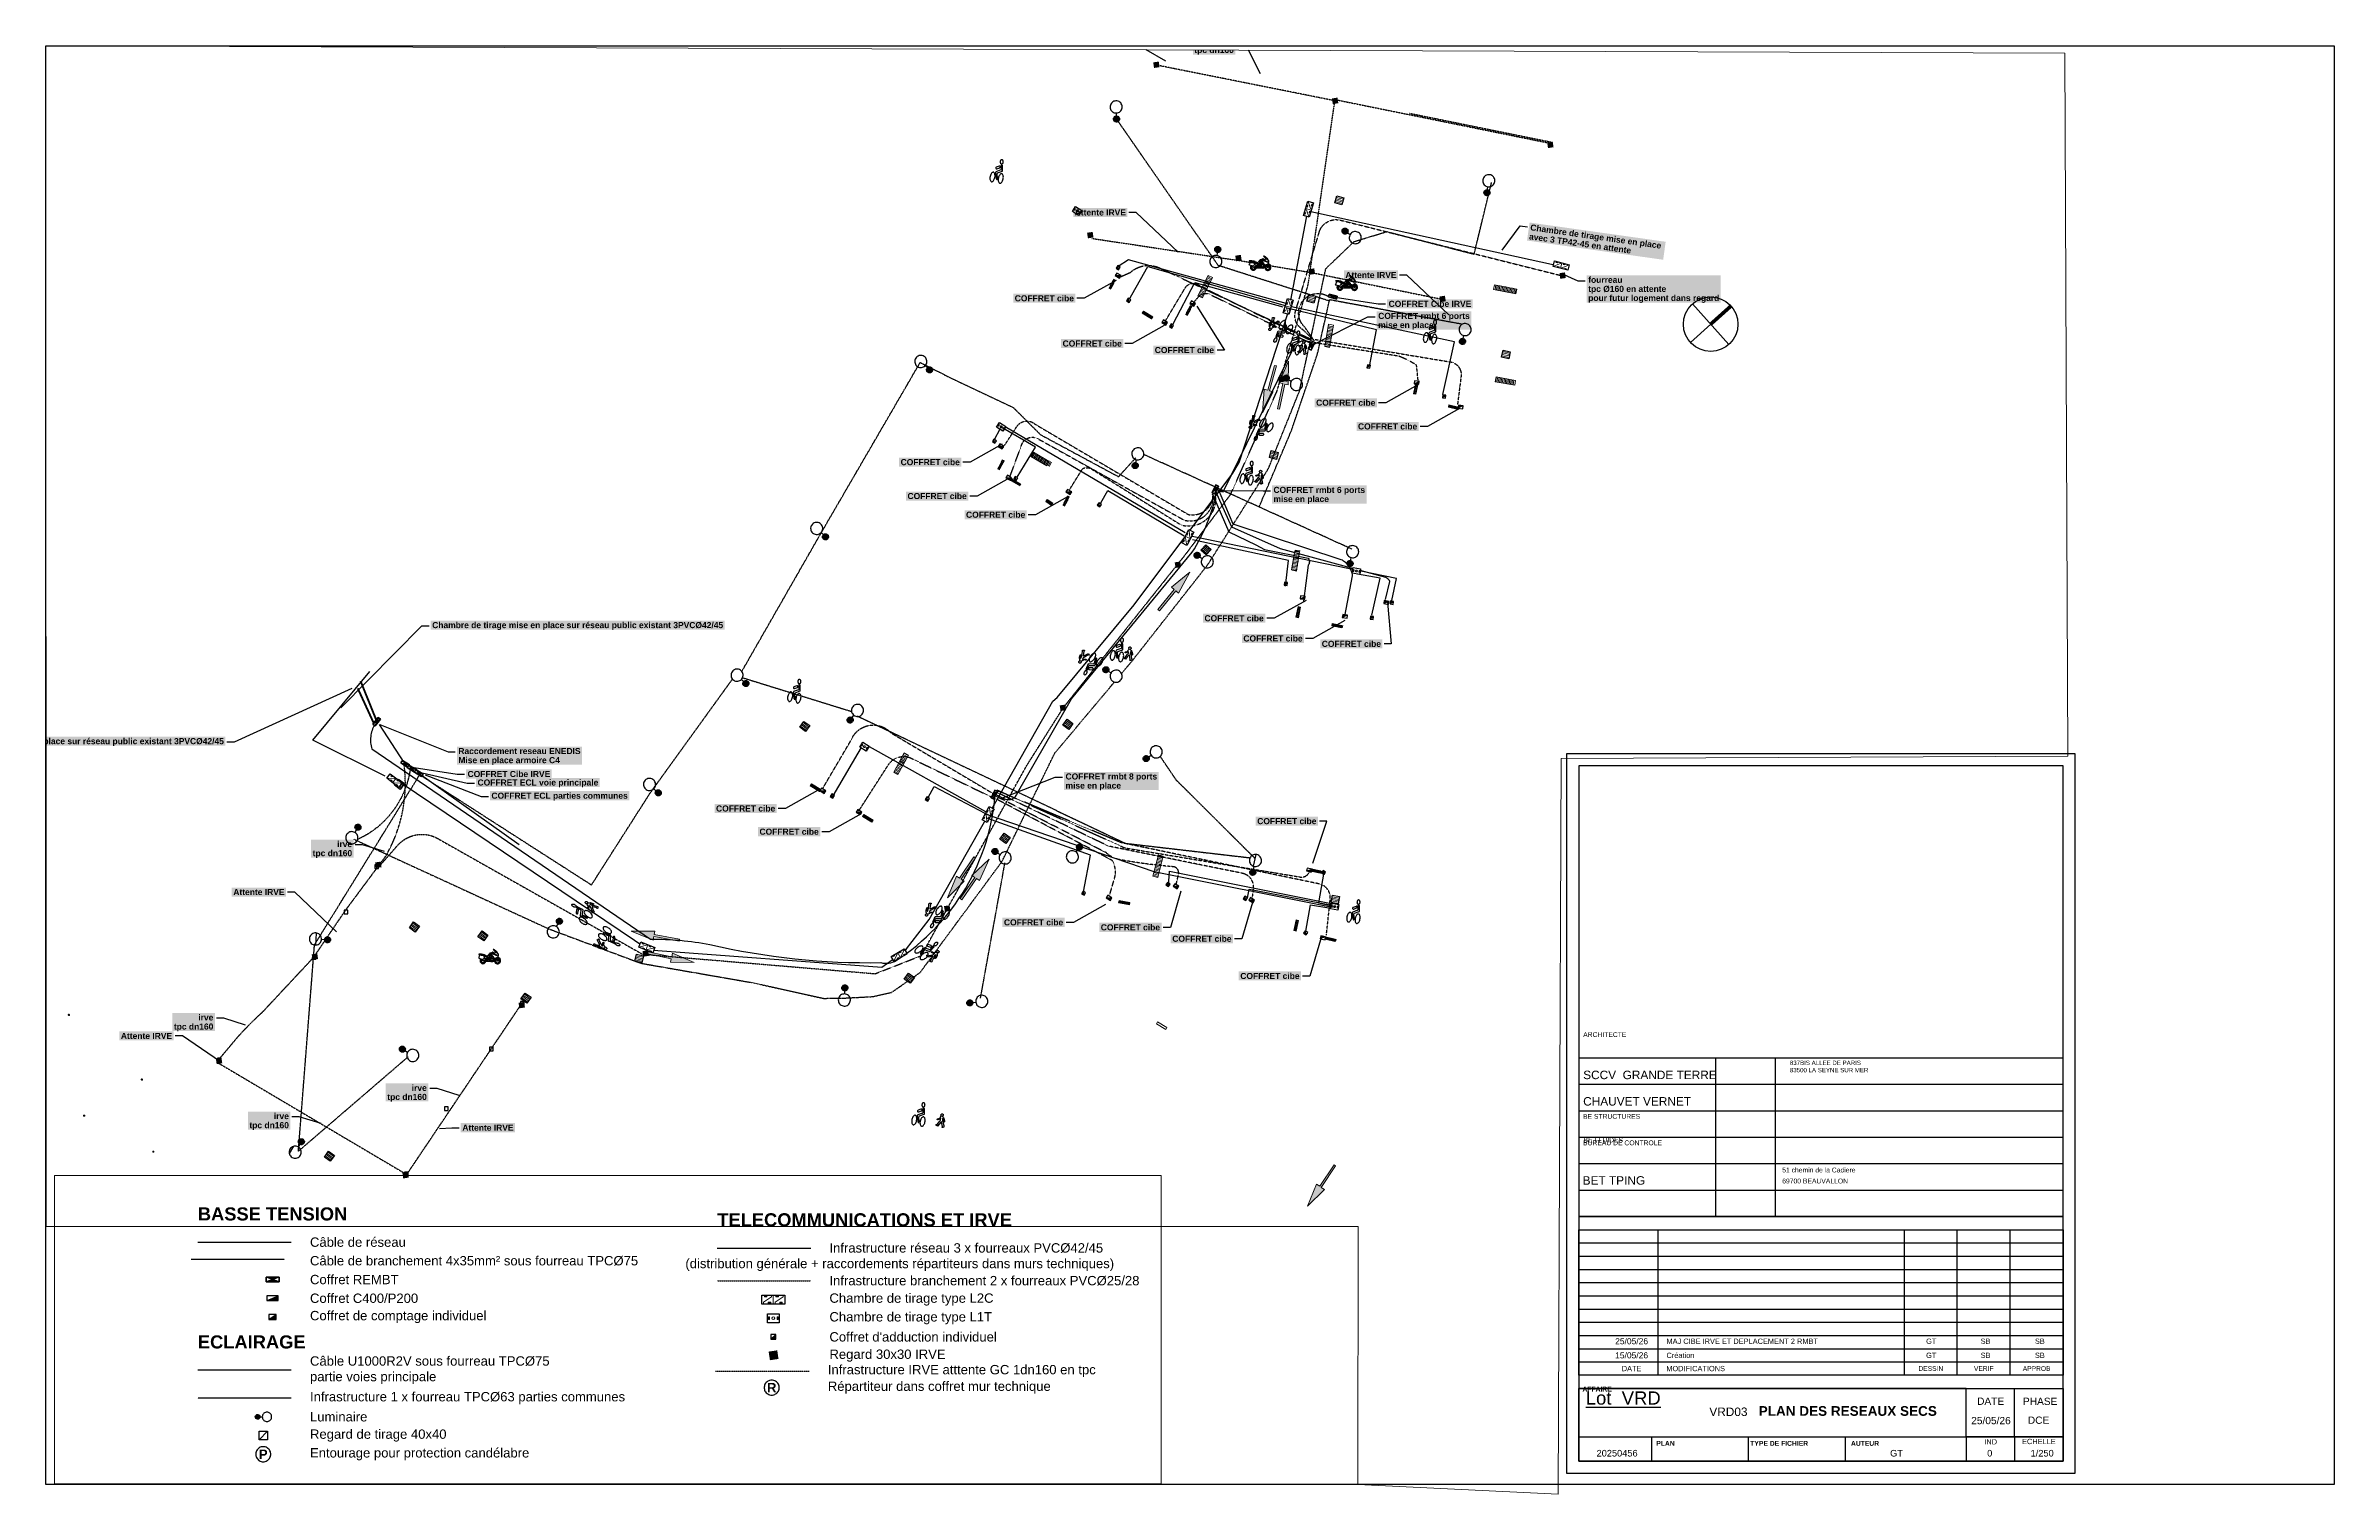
# Paper-space layout 'VRD06-SEC' of a CAD drawing. Header units: metres. Extents: x 210 to 1155, y -4 to 594.
# The model-space entities are those that its viewports show. They can reach past a viewport. Long polylines and large blocks are cut down to what shows.
import ezdxf
from ezdxf import colors
from ezdxf.entities.mleader import LeaderData, LeaderLine
from ezdxf.enums import TextEntityAlignment as Align
from ezdxf.math import Vec2, Vec3

# ---------------------------------------------------------------- set-up
doc = ezdxf.new("R2010")
doc.units = ezdxf.units.M
doc.header["$PDMODE"] = 33
doc.header["$PDSIZE"] = 0.1
for name, pattern in [('CACHE', [0.375, 0.25, -0.125]), ('CACHEX1', [0.375, 0.25, -0.125]), ('CACHEX2', [0.75, 0.5, -0.25]), ('ECL-1', [1.51, 1.2, -0.155, 0, -0.155]), ('ECL-3', [1.82, 1.2, -0.155, 0, -0.155, 0, -0.155, 0, -0.155])]:
    doc.linetypes.add(name, pattern=pattern)
for name, color, linetype in [('&G_05_VU_02', 7, 'Continuous'), ('--ui- Rsx Secs- CA projeté', 7, 'CACHE'), ('--ui- Rsx Secs- CA projeté ouvrage', 7, 'CACHE'), ('00-MEPP', 7, 'Continuous'), ('09-BT-4X35+TPC75', 1, 'CACHEX2'), ('09-BT-CFR', 1, 'Continuous'), ('09-BT-RES', 1, 'BT3X150'), ('09-BT-TXT', 1, 'Continuous'), ('10-ECL-LUM', 32, 'Continuous'), ('10-ECL-RGD', 32, 'Continuous'), ('10-ECL-TPC63x1', 32, 'ECL-1'), ('10-ECL-TXT', 32, 'Continuous'), ('1000 RES HTA CANA', 1, 'RES-HTA'), ('11-TEL-TXT', 6, 'Continuous'), ('DWG_Projet_-_Pro - 1', 7, 'Continuous')]:
    doc.layers.add(name, color=color, linetype=linetype)
for name, color, linetype, lineweight in [('05.1-EP-RGD', 5, 'Continuous', 30), ('05.1-EP-U300', 5, 'Continuous', 30), ('10-ECL-U1000R2V+TPC63', 32, 'ECL-3', 30), ('11-TEL-CFR', 6, 'Continuous', 30), ('11-TEL-PVC28X2', 6, 'CACHE', 30), ('11-TEL-PVC45X3', 6, 'Continuous', 30), ('11-TEL-RGD', 6, 'Continuous', 30), ('APRC__MARQUAGE', 8, 'Continuous', 0)]:
    doc.layers.add(name, color=color, linetype=linetype, lineweight=lineweight)
doc.layers.add('05.2-EP-PAR', color=5, linetype='CACHE', lineweight=0, plot=False)
doc.layers.add('11-TEL-PAR', color=6, linetype='CACHEX1', lineweight=0, plot=False)
doc.layers.add('TERRAIN APRES TERR BAT - Points', color=7, linetype='Continuous', lineweight=0, true_color=0x808000)
doc.styles.add('ARIAL', font='arial.ttf')
doc.styles.add('ARIAL GRAS', font='arialbd.ttf')
doc.styles.add('Arial_22', font='arial.ttf', dxfattribs={"height": 0.0035})
doc.styles.add('Arial_B_7', font='arialbd.ttf', dxfattribs={"height": 0.004})
doc.styles.add('RESEAUX', font='verdana.ttf')
doc.styles.get("Standard").update_dxf_attribs({"font": 'arial.ttf'})
doc.linetypes.add('BT3X150', pattern='A,1.5,-0.05,[133,ltypeshp.shx,S=0.05,R=0,X=-0.05,Y=0],-0.05,1.5,-0.15,0.4,-0.15,0.4,-0.15', length=4.35)
doc.linetypes.add('RES-HTA', pattern='A,10,-3.5,["HTA",RESEAUX,S=1.8,R=0,X=-2.5,Y=-0.9],-3.5', length=17)

psp = doc.layouts.new('VRD06-SEC')

# ---------------------------------------------------------------- texts
at = {"layer": '--ui- Rsx Secs- CA projeté', "insert": (930.21, 174.98), "char_height": 1.8082, "width": 67.5825, "attachment_point": 1}
psp.add_mtext('837BIS ALLEE DE PARIS\\P83500 LA SEYNE SUR MER', dxfattribs=at)
at = {"lineweight": -2, "style": 'ARIAL'}
for s, height, p in [('SCCV  GRANDE TERRE', 3.5, (844.86, 167.33)), ('BE STRUCTURES', 2, (844.81, 150.95)), ('CHAUVET VERNET', 3.5, (844.86, 156.41)), ('BUREAU DE CONTROLE', 2, (844.81, 140.03)), ('BE FLUIDES', 2, (845.02, 141.22)), ('51 chemin de la Cadiere', 2, (927.05, 128.81)), ('69700 BEAUVALLON', 2, (927.05, 124.27)), ('DATE', 3, (1007.53, 32.85)), ('PHASE', 3, (1026.47, 32.8)), ('IND', 2.184, (1010.51, 16.49)), ('ECHELLE', 2.184, (1026.09, 16.63))]:
    psp.add_text(s, height=height, rotation=360, dxfattribs=at).set_placement(p)
at = {"style": 'ARIAL'}
for s, height, rotation, p in [('BET TPING', 3.5, 360, (844.64, 123.75)), ('%%ULot  VRD', 5.4597, 0, (845.93, 32.94)), ('20250456', 2.73, 360, (850.38, 11.52)), ('GT', 2.73, 360, (971.6, 11.52)), ('0', 2.73, 360, (1011.69, 11.52)), ('1/250', 2.73, 360, (1029.62, 11.52))]:
    psp.add_text(s, height=height, rotation=rotation, dxfattribs=at).set_placement(p)
at = {"linetype": 'Continuous', "style": 'ARIAL'}
for s, height, p in [('25/05/26', 2.5, (864.86, 59.12)), ('GT', 2.184, (988.58, 59.12)), ('SB', 2.184, (1011.01, 59.12)), ('SB', 2.184, (1033.44, 59.12)), ('15/05/26', 2.5, (864.86, 53.3)), ('DATE', 2.184, (864.86, 47.84)), ('MODIFICATIONS', 2.1839, (891.3, 47.84)), ('DESSIN', 1.965, (988.43, 47.84)), ('GT', 2.184, (988.58, 53.3)), ('VERIF', 1.965, (1010.27, 47.84)), ('SB', 2.184, (1011.01, 53.3)), ('APPROB', 1.965, (1032.1, 47.84)), ('SB', 2.184, (1033.44, 53.3))]:
    psp.add_text(s, height=height, rotation=360, dxfattribs=at).set_placement(p, align=Align.MIDDLE_CENTER)
for s, height, p in [('MAJ CIBE IRVE ET DEPLACEMENT 2 RMBT', 2.1839, (879.26, 59.12)), ('Création', 2.184, (879.26, 53.3))]:
    psp.add_text(s, height=height, rotation=360, dxfattribs=at).set_placement(p, align=Align.MIDDLE_LEFT)
at = {"style": 'ARIAL'}
for s, p in [('25/05/26', (1013.25, 26.36)), ('DCE', (1032.91, 26.52))]:
    psp.add_text(s, height=3, rotation=360, dxfattribs=at).set_placement(p, align=Align.MIDDLE_CENTER)
at = {"char_height": 2, "attachment_point": 1, "style": 'ARIAL'}
for s, width, insert in [('ARCHITECTE', 489.5656, (844.86, 186.72)), ('\\pxql;{\\fArial|b1|i0|c0|p34;AFFAIRE}', 200, (844.56, 40.36)), ('\\pxql;{\\fArial|b1|i0|c0|p34;PLAN}', 200, (875.04, 17.94)), ('\\pxql;{\\fArial|b1|i0|c0|p34;TYPE DE FICHIER}', 33661.6831, (913.85, 17.94)), ('\\pxql;{\\fArial|b1|i0|c0|p34;AUTEUR}', 433.4353, (955.43, 17.94))]:
    psp.add_mtext_dynamic_manual_height_columns(s, width=width, gutter_width=150, heights=[0], dxfattribs=dict(at, insert=insert))
at = {"layer": '00-MEPP'}
for s, insert, char_height, width, attachment_point, style in [('VRD03', (904.84, 29.97), 3.5, 20, 5, 'Arial_22'), ('PLAN DES RESEAUX SECS', (954.12, 32.32), 4, 142.9463, 2, 'Arial_B_7')]:
    psp.add_mtext(s, dxfattribs=dict(at, insert=insert, char_height=char_height, width=width, attachment_point=attachment_point, style=style))

msp = doc.modelspace()

# ---------------------------------------------------------------- texts
at = {"layer": '09-BT-TXT', "style": 'ARIAL GRAS'}
msp.add_text('BASSE TENSION', height=0.7, rotation=228.16176, dxfattribs=at).set_placement((305.547, 759.146), align=Align.MIDDLE_LEFT)
at = {"layer": '09-BT-TXT', "char_height": 0.5, "attachment_point": 4, "rotation": 228.16176, "style": 'ARIAL'}
for s, width, insert in [('Coffret de comptage individuel', 11.46134, (297.442, 758.355)), ('Coffret C400/P200', 11.46134, (298.187, 757.688)), ('Câble de branchement 4x35mm² sous fourreau TPC%%C75', 17.76169, (299.677, 756.354)), ('Coffret REMBT', 11.46134, (298.932, 757.021)), ('Câble de réseau', 11.46134, (300.422, 755.687))]:
    msp.add_mtext_dynamic_manual_height_columns(s, width=width, gutter_width=2, heights=[0], dxfattribs=dict(at, insert=insert))
at = {"layer": '10-ECL-TXT', "color": 30, "true_color": 0xf8991e, "style": 'ARIAL GRAS'}
msp.add_text('ECLAIRAGE', height=0.7, rotation=228.16176, dxfattribs=at).set_placement((300.449, 763.71), align=Align.MIDDLE_LEFT)
at = {"layer": '10-ECL-TXT', "color": 30, "true_color": 0xf8991e, "char_height": 0.5, "attachment_point": 4, "rotation": 228.16176, "style": 'ARIAL'}
for s, width, insert in [('Entourage pour protection candélabre', 13.75014, (291.976, 763.248)), ('Regard de tirage 40x40', 13.75014, (292.721, 762.581)), ('Infrastructure 1 x fourreau TPC%%C63 parties communes', 19.01738, (294.211, 761.247)), ('Luminaire', 13.75014, (293.466, 761.914)), ('Câble U1000R2V sous fourreau TPC%%C75 partie voies principale', 13.75014, (295.324, 760.251))]:
    msp.add_mtext_dynamic_manual_height_columns(s, width=width, gutter_width=2, heights=[0], dxfattribs=dict(at, insert=insert))
at = {"layer": '11-TEL-TXT', "style": 'ARIAL GRAS'}
msp.add_text('TELECOMMUNICATIONS ET IRVE', height=0.7, rotation=228.16176, dxfattribs=at).set_placement((286.787, 738.664), align=Align.MIDDLE_LEFT)
at = {"layer": '11-TEL-TXT', "char_height": 0.5, "attachment_point": 4, "rotation": 228.16176, "style": 'ARIAL'}
for s, width, insert in [('Répartiteur dans coffret mur technique', 12.44398, (276.161, 740.245)), ('Infrastructure IRVE atttente GC 1dn160 en tpc', 16.71836, (276.821, 739.654)), ('Regard 30x30 IRVE', 12.44398, (277.378, 739.04)), ("Coffret d'adduction individuel", 12.44398, (278.123, 738.373)), ('Chambre de tirage type L1T', 12.44398, (278.868, 737.706)), ('Chambre de tirage type L2C', 12.44398, (279.613, 737.039)), ('Infrastructure branchement 2 x fourreaux PVC%%C25/28', 16.71836, (280.358, 736.372)), ('Infrastructure réseau 3 x fourreaux PVC%%C42/45', 14.76434, (281.662, 735.205))]:
    msp.add_mtext_dynamic_manual_height_columns(s, width=width, gutter_width=2, heights=[0], dxfattribs=dict(at, insert=insert))

# ---------------------------------------------------------------- blocks, each defined once
blk = doc.blocks.new('ECL-LUM1')
at = {"color": 30, "lineweight": 0, "true_color": 0xf8991e}
blk.add_wipeout([(0, 0.75), (-0.043, 0.746), (-0.086, 0.735), (-0.125, 0.717), (-0.161, 0.692), (-0.192, 0.661), (-0.217, 0.625), (-0.235, 0.586), (-0.246, 0.543), (-0.25, 0.5), (-0.246, 0.457), (-0.235, 0.414), (-0.217, 0.375), (-0.192, 0.339), (-0.161, 0.308), (-0.125, 0.283), (-0.086, 0.265), (-0.043, 0.254), (0, 0.25), (0.043, 0.254), (0.086, 0.265), (0.125, 0.283), (0.161, 0.308), (0.192, 0.339), (0.217, 0.375), (0.235, 0.414), (0.246, 0.457), (0.25, 0.5), (0.246, 0.543), (0.235, 0.586), (0.217, 0.625), (0.192, 0.661), (0.161, 0.692), (0.125, 0.717), (0.086, 0.735), (0.043, 0.746)], dxfattribs=at)
at = {"layer": '&G_05_VU_02'}
h = blk.add_hatch(dxfattribs=at)
h.set_pattern_fill('ANGLE', color=256)
h.set_pattern_definition([(0, (0, 0), (0, 6.985), [5.08, -1.905]), (90, (0, 0), (-6.985, 4e-16), [5.08, -1.905])])
h.paths.add_polyline_path([(0, 0.75), (-0.043, 0.746), (-0.086, 0.735), (-0.125, 0.717), (-0.161, 0.692), (-0.192, 0.661), (-0.217, 0.625), (-0.235, 0.586), (-0.246, 0.543), (-0.25, 0.5), (-0.246, 0.457), (-0.235, 0.414), (-0.217, 0.375), (-0.192, 0.339), (-0.161, 0.308), (-0.125, 0.283), (-0.086, 0.265), (-0.043, 0.254), (0, 0.25), (0.043, 0.254), (0.086, 0.265), (0.125, 0.283), (0.161, 0.308), (0.192, 0.339), (0.217, 0.375), (0.235, 0.414), (0.246, 0.457), (0.25, 0.5), (0.246, 0.543), (0.235, 0.586), (0.217, 0.625), (0.192, 0.661), (0.161, 0.692), (0.125, 0.717), (0.086, 0.735), (0.043, 0.746)])
at = {"true_color": 0xf8991e}
h = blk.add_hatch(color=30, dxfattribs=at)
h.dxf.hatch_style = 1
edge = h.paths.add_edge_path()
edge.add_arc((0, 0), 0.125, 0, 360)
at = {"color": 30, "true_color": 0xf8991e, "flags": 128}
blk.add_lwpolyline([(0, 0.75), (-0.043, 0.746), (-0.086, 0.735), (-0.125, 0.717), (-0.161, 0.692), (-0.192, 0.661), (-0.217, 0.625), (-0.235, 0.586), (-0.246, 0.543), (-0.25, 0.5), (-0.246, 0.457), (-0.235, 0.414), (-0.217, 0.375), (-0.192, 0.339), (-0.161, 0.308), (-0.125, 0.283), (-0.086, 0.265), (-0.043, 0.254), (0, 0.25), (0.043, 0.254), (0.086, 0.265), (0.125, 0.283), (0.161, 0.308), (0.192, 0.339), (0.217, 0.375), (0.235, 0.414), (0.246, 0.457), (0.25, 0.5), (0.246, 0.543), (0.235, 0.586), (0.217, 0.625), (0.192, 0.661), (0.161, 0.692), (0.125, 0.717), (0.086, 0.735), (0.043, 0.746)], close=True, dxfattribs=at)
blk.add_lwpolyline([(0, 0), (0, 0.25)], dxfattribs=at)
at = {"color": 30, "true_color": 0xf8991e}
blk.add_circle((0, 0), 0.125, dxfattribs=at)
blk = doc.blocks.new('COFFRET')
at = {"color": 255, "lineweight": 0}
blk.add_wipeout([(-0.05, 0), (0.05, 0), (0.05, 0.1), (-0.05, 0.1)], dxfattribs=at)
at = {"lineweight": 0}
h = blk.add_hatch(color=256, dxfattribs=at)
h.dxf.hatch_style = 1
h.paths.add_polyline_path([(0.05, 0.1), (-0.05, 0), (0.05, 0)])
blk.add_lwpolyline([(-0.05, 0), (0.05, 0), (0.05, 0.1), (-0.05, 0.1)], close=True)
at = {"lineweight": 0, "flags": 128}
blk.add_lwpolyline([(0.05, 0.1), (-0.05, 0)], dxfattribs=at)
blk = doc.blocks.new('BT-REMBT')
at = {"color": 255, "lineweight": 0}
blk.add_wipeout([(0.05, 0), (0.05, 0.1), (-0.05, 0.1), (-0.05, 0)], dxfattribs=at)
h = blk.add_hatch(color=256)
h.dxf.hatch_style = 1
h.paths.add_polyline_path([(0.05, 0), (0, 0.05), (-0.05, 0)])
h.paths.add_polyline_path([(0, 0.05), (0.05, 0.1), (-0.05, 0.1)])
for points in [[(-0.05, 0.1), (-0.05, 0), (0.05, 0), (0.05, 0.1)], [(0.05, 0.1), (0.05, 0), (-0.05, 0), (-0.05, 0.1)], [(0.05, 0), (0.05, 0.1), (-0.05, 0.1), (-0.05, 0)]]:
    blk.add_lwpolyline(points, close=True)
at = {"flags": 128}
for points in [[(0.05, 0.1), (-0.05, 0)], [(0.05, 0), (-0.05, 0.1)]]:
    blk.add_lwpolyline(points, dxfattribs=at)
blk = doc.blocks.new('ECL-RG400')
at = {"color": 30, "lineweight": 0, "true_color": 0xf8991e}
blk.add_wipeout([(-0.225, 0.225), (0.225, 0.225), (0.225, -0.225), (-0.225, -0.225)], dxfattribs=at)
at = {"color": 30, "lineweight": 9, "true_color": 0xf8991e, "flags": 128}
blk.add_lwpolyline([(0.225, 0.225), (-0.225, -0.225)], dxfattribs=at)
at = {"color": 30, "true_color": 0xf8991e}
blk.add_lwpolyline([(-0.225, 0.225), (0.225, 0.225), (0.225, -0.225), (-0.225, -0.225)], close=True, dxfattribs=at)
blk = doc.blocks.new('TXT-REPERE')
at = {"color": 254, "lineweight": 0, "true_color": 0xffffc1}
blk.add_wipeout([(0, 0.4), (-0.05, 0.4), (-0.11, 0.39), (-0.16, 0.37), (-0.21, 0.34), (-0.25, 0.31), (-0.29, 0.27), (-0.33, 0.23), (-0.36, 0.18), (-0.38, 0.13), (-0.39, 0.08), (-0.4, 0.03), (-0.4, -0.03), (-0.39, -0.08), (-0.38, -0.13), (-0.36, -0.18), (-0.33, -0.23), (-0.29, -0.27), (-0.25, -0.31), (-0.21, -0.34), (-0.16, -0.37), (-0.11, -0.39), (-0.05, -0.4), (0, -0.4), (0.05, -0.4), (0.11, -0.39), (0.16, -0.37), (0.21, -0.34), (0.25, -0.31), (0.29, -0.27), (0.33, -0.23), (0.36, -0.18), (0.38, -0.13), (0.39, -0.08), (0.4, -0.03), (0.4, 0.03), (0.39, 0.08), (0.38, 0.13), (0.36, 0.18), (0.33, 0.23), (0.29, 0.27), (0.25, 0.31), (0.21, 0.34), (0.16, 0.37), (0.11, 0.39), (0.05, 0.4)], dxfattribs=at)
at = {"color": 254, "true_color": 0xffffc1, "flags": 128}
blk.add_lwpolyline([(0, 0.4), (-0.05, 0.4), (-0.11, 0.39), (-0.16, 0.37), (-0.21, 0.34), (-0.25, 0.31), (-0.29, 0.27), (-0.33, 0.23), (-0.36, 0.18), (-0.38, 0.13), (-0.39, 0.08), (-0.4, 0.03), (-0.4, -0.03), (-0.39, -0.08), (-0.38, -0.13), (-0.36, -0.18), (-0.33, -0.23), (-0.29, -0.27), (-0.25, -0.31), (-0.21, -0.34), (-0.16, -0.37), (-0.11, -0.39), (-0.05, -0.4), (0, -0.4), (0.05, -0.4), (0.11, -0.39), (0.16, -0.37), (0.21, -0.34), (0.25, -0.31), (0.29, -0.27), (0.33, -0.23), (0.36, -0.18), (0.38, -0.13), (0.39, -0.08), (0.4, -0.03), (0.4, 0.03), (0.39, 0.08), (0.38, 0.13), (0.36, 0.18), (0.33, 0.23), (0.29, 0.27), (0.25, 0.31), (0.21, 0.34), (0.16, 0.37), (0.11, 0.39), (0.05, 0.4)], close=True, dxfattribs=at)
at = {"color": 254, "true_color": 0xffffc1, "style": 'ARIAL GRAS'}
blk.add_attdef('X', text='', height=0.5, rotation=360, dxfattribs=at).set_placement((0, 0), align=Align.MIDDLE_CENTER)
blk = doc.blocks.new('EP-RAG800')
at = {"color": 255, "lineweight": 0}
blk.add_wipeout([(-0.3, 0.3), (0.3, 0.3), (0.3, -0.3), (-0.3, -0.3)], dxfattribs=at)
blk.add_lwpolyline([(-0.3, 0.3), (0.3, 0.3), (0.3, -0.3), (-0.3, -0.3)], close=True)
at = {"lineweight": 9, "flags": 128}
for points in [[(-0.18, 0.3), (-0.18, -0.3)], [(-0.06, 0.3), (-0.06, -0.3)], [(0.06, 0.3), (0.06, -0.3)], [(0.18, 0.3), (0.18, -0.3)]]:
    blk.add_lwpolyline(points, dxfattribs=at)
at = {"layer": '05.2-EP-PAR'}
for radius in [0.5, 0.4]:
    blk.add_circle((0, 0), radius, dxfattribs=at)
blk = doc.blocks.new('TEL-L2C')
at = {"color": 255}
blk.add_wipeout([(-0.62, 0.24), (0.62, 0.24), (0.62, -0.24), (-0.62, -0.24)], dxfattribs=at)
blk.add_lwpolyline([(-0.62, 0.24), (0.62, 0.24), (0.62, -0.24), (-0.62, -0.24)], close=True)
at = {"lineweight": 9, "flags": 128}
for points in [[(-0.52, -0.24), (-0.52, -0.15), (-0.1, 0.15), (-0.1, 0.24)], [(0, 0.24), (0, -0.24)], [(0.1, -0.24), (0.1, -0.15), (0.52, 0.15), (0.52, 0.24)]]:
    blk.add_lwpolyline(points, dxfattribs=at)
at = {"lineweight": 9}
for points in [[(-0.48, 0.19), (-0.48, 0.14), (-0.34, 0.14), (-0.34, 0.19)], [(0.14, 0.19), (0.14, 0.14), (0.28, 0.14), (0.28, 0.19)], [(-0.14, -0.19), (-0.14, -0.14), (-0.28, -0.14), (-0.28, -0.19)], [(0.48, -0.19), (0.48, -0.14), (0.34, -0.14), (0.34, -0.19)]]:
    blk.add_lwpolyline(points, close=True, dxfattribs=at)
at = {"layer": '11-TEL-PAR'}
for points in [[(-0.74, 0.36), (0.76, 0.36), (0.76, -0.36), (-0.74, -0.36)], [(-0.57, 0.19), (0.59, 0.19), (0.59, -0.19), (-0.57, -0.19)]]:
    blk.add_lwpolyline(points, close=True, dxfattribs=at)
blk = doc.blocks.new('TEL-L1T')
at = {"color": 255}
blk.add_wipeout([(-0.31, 0.24), (0.31, 0.24), (0.31, -0.24), (-0.31, -0.24)], dxfattribs=at)
blk.add_lwpolyline([(-0.31, 0.24), (0.31, 0.24), (0.31, -0.24), (-0.31, -0.24)], close=True)
at = {"lineweight": 9}
for points in [[(-0.21, 0.075), (-0.26, 0.075), (-0.26, -0.075), (-0.21, -0.075)], [(0.21, 0.075), (0.26, 0.075), (0.26, -0.075), (0.21, -0.075)]]:
    blk.add_lwpolyline(points, close=True, dxfattribs=at)
blk.add_circle((0, 0), 0.075, dxfattribs=at)
at = {"layer": '11-TEL-PAR'}
for points in [[(-0.41, 0.34), (0.41, 0.34), (0.41, -0.34), (-0.41, -0.34)], [(-0.26, 0.19), (0.26, 0.19), (0.26, -0.19), (-0.26, -0.19)]]:
    blk.add_lwpolyline(points, close=True, dxfattribs=at)
blk = doc.blocks.new('_None')
blk = doc.blocks.new("Chambre de tirage Contrôle d'Accès")
at = {"layer": '--ui- Rsx Secs- CA projeté ouvrage', "linetype": 'ByBlock', "ltscale": 2, "true_color": 0xffffff}
h = blk.add_hatch(color=7, dxfattribs=at)
h.dxf.hatch_style = 1
h.paths.add_polyline_path([(-0.15, 0.15), (0.15, 0.15), (0.15, -0.15), (-0.15, -0.15)])
at = {"layer": '--ui- Rsx Secs- CA projeté ouvrage', "const_width": 0.01}
blk.add_lwpolyline([(-0.15, 0.15), (0.15, 0.15), (0.15, -0.15), (-0.15, -0.15)], close=True, dxfattribs=at)
at = {"layer": '--ui- Rsx Secs- CA projeté ouvrage', "const_width": 0.005}
for points in [[(-0.15, -0.15), (0.15, 0.15)], [(-0.15, 0.15), (0.15, -0.15)]]:
    blk.add_lwpolyline(points, dxfattribs=at)
blk = doc.blocks.new('cyciste')
at = {"layer": 'DWG_Projet_-_Pro - 1', "color": 7, "linetype": 'Continuous', "ltscale": 2}
for p, q in [((-0.21, 0.29), (0, 0)), ((-0.13, 0.35), (0.16, -0.05)), ((0, -0.03), (-0.24, -0.39)), ((0.14, -0.84), (-0.23, -0.43)), ((0.16, -0.07), (-0.08, -0.42)), ((0.21, -0.78), (-0.07, -0.46))]:
    blk.add_line(p, q, dxfattribs=at)
at = {"layer": 'DWG_Projet_-_Pro - 1', "ltscale": 2, "flags": 128}
blk.add_lwpolyline([(-0.32, -0.14), (-0.18, 0.07, 1.000283), (-0.3, 0.15), (-0.44, -0.06, 1.0002)], format="xyb", close=True, dxfattribs=at)
at = {"layer": 'DWG_Projet_-_Pro - 1', "color": 7, "linetype": 'Continuous', "ltscale": 2}
for centre, radius, start, end in [((-0.17, 0.32), 0.05, 35.4457, 215.4336), ((-0.21, -0.41), 0.03, 146.314, 221.4883), ((-0.05, -0.44), 0.03, 146.3021, 221.4553), ((-0.02, -0.02), 0.03, 326.3439, 35.3506), ((0.17, -0.81), 0.05, 221.4684, 41.4563), ((0.14, -0.06), 0.02, 326.332, 35.3547)]:
    blk.add_arc(centre, radius, start, end, dxfattribs=at)
for centre, major_axis, start_param, end_param in [((-0.34, 0.56), (-0.116, 0.163), 6.283185, 12.566361), ((-0.22, -0.9), (-0.166, 0.364), 0, 6.283175), ((0.41, -0.6), (-0.166, 0.364), 0, 6.283175)]:
    blk.add_ellipse(centre, major_axis=major_axis, ratio=0.5, start_param=start_param, end_param=end_param, dxfattribs=at)
blk = doc.blocks.new('Fleche droite')
blk.add_hatch(color=0).paths.add_polyline_path([(1.364, -0.273), (1.364, -0.059), (2.886, -0.059), (2.886, 0.056), (1.364, 0.057), (1.365, 0.272), (0, 0)])
blk.add_lwpolyline([(2.886, -0.059), (1.364, -0.059), (1.364, -0.273), (0, 0), (1.365, 0.272), (1.364, 0.057), (2.886, 0.056)], close=True)
blk = doc.blocks.new('11')
at = {"color": 0}
for p, q in [((2937, 6889), (2950, 6830)), ((3338, 6749), (3272, 6810)), ((3544, 6266), (3496, 6304)), ((3544, 6266), (3603, 6248)), ((3691, 6571), (3830, 6441)), ((3978, 6208), (3744, 6242)), ((4158, 7090), (4171, 7095)), ((4158, 7056), (4181, 7059)), ((4171, 7095), (4246, 7103)), ((4181, 7059), (4251, 7066)), ((4280, 7139), (4238, 7124)), ((4238, 7124), (4286, 7115)), ((4286, 7047), (4238, 7124)), ((4238, 7124), (4239, 7059)), ((4239, 7059), (4286, 7047)), ((4286, 7115), (4273, 7047)), ((4273, 7047), (4286, 7047)), ((4336, 7139), (4280, 7139)), ((4286, 7115), (4336, 7139)), ((4286, 7047), (4286, 7115)), ((4334, 7085), (4286, 7047)), ((4336, 7139), (4334, 7085)), ((4746, 6239), (4623, 6499)), ((4790, 6255), (4670, 6522)), ((4750, 6238), (4796, 6258)), ((4796, 6258), (4823, 6212)), ((3533, 6211), (3619, 6192)), ((4234, 6154), (3539, 6141)), ((4780, 6187), (4750, 6238)), ((4823, 6212), (4780, 6187))]:
    blk.add_line(p, q, dxfattribs=at)
for centre, radius, start, end in [((2814, 3225), 3699, 85.48285, 90.24434), ((2826, 6926), 27.3, 185.12445, 265.94847), ((2923, 6518), 119, 172.22626, 192.98374), ((2454, 6783), 429, 324.68106, 0.67705), ((-5008, -16335), 24127, 70.28035, 71.10215), ((2719, 5118), 1784, 76.5223, 86.61845), ((2970, 6780), 86.3, 140.68876, 178.12782), ((2787, 5305), 1534, 70.00312, 85.67111), ((3249, 6232), 304, 151.78134, 355.32931), ((3326, 6298), 353, 158.79048, 177.50654), ((39, -4891), 11582, 73.03592, 75.32585), ((3249, 6232), 229, 163.11077, 350.25516), ((3249, 6232), 183, 163.11077, 345.97407), ((3131, 6933), 32.6, 218.66882, 266.52111), ((3138, 6876), 25.8, 110.54558, 180.98619), ((3093, 6602), 274, 49.3675, 85.99785), ((2665, 3234), 3696, 78.37806, 82.79409), ((3175, 6493), 123, 250.28035, 298.59274), ((3063, 6554), 307, 41.84409, 76.5223), ((2967, 6746), 449, 306.4673, 342.40028), ((3151, 6440), 346, 52.21885, 62.23869), ((3288, 6627), 143, 33.98043, 78.05724), ((3669, 7168), 881, 249.13652, 256.82415), ((3305, 6639), 94.7, 342.40028, 52.21885), ((3772, 7130), 703, 235.34593, 244.98145), ((3506, 6816), 147, 227.55641, 279.00732), ((3400, 6816), 38.4, 36.08763, 75.65049), ((3633, 6198), 215, 149.50745, 183.01044), ((3601, 6962), 209, 216.08763, 245.88956), ((3518, 6508), 205, 255.8949, 277.53259), ((3584, 6727), 259, 244.98145, 261.47226), ((2469, -3779), 10215, 83.26874, 84.2677), ((3510, 6757), 12.4, 121.02591, 221.18506), ((5204, 8240), 2264, 221.18506, 225.3425), ((3546, 6647), 128, 82.11316, 109.70992), ((3501, 6510), 163, 46.85988, 80.04547), ((3628, 6221), 94.8, 151.59758, 185.75885), ((3603, 5858), 451, 77.44356, 97.53259), ((4029, 9697), 3262, 261.47226, 266.50941), ((3714, 7304), 551, 254.23694, 266.95965), ((3957, 10670), 4244, 265.01397, 269.43938), ((3974, 6725), 478, 216.25243, 226.27022), ((3625, 6639), 15.7, 220.80435, 273.57125), ((3508, 8511), 1891, 273.57125, 280.34811), ((3728, 6664), 102, 202.73177, 238.31825), ((3682, 6420), 56.2, 226.27022, 253.91849), ((3561, 4713), 1657, 81.17772, 86.33479), ((3698, 6615), 44.6, 238.31825, 260.45764), ((3691, 6876), 122, 266.95965, 312.46756), ((4240, 9841), 3316, 260.45764, 265.44495), ((3699, 6286), 12.4, 38.02792, 78.37241), ((3305, 5977), 513, 31.03452, 38.02792), ((3571, 7007), 300, 312.46756, 328.22818), ((3795, 6218), 133, 56.58306, 81.17772), ((3841, 6833), 22.3, 37.21572, 133.46013), ((4400, 6560), 632, 139.28018, 152.19993), ((3797, 6993), 346, 278.37747, 294.78646), ((4252, 6606), 470, 127.70808, 147.58071), ((2870, 5798), 1441, 40.30495, 46.67738), ((3402, 5625), 845, 46.90582, 56.52952), ((3917, 6454), 27.4, 266.96408, 301.37671), ((4073, 6842), 200, 123.50717, 139.28018), ((3896, 6488), 68, 301.37671, 323.66646), ((3974, 6874), 60.7, 68.66712, 130.60914), ((2499, 4945), 2441, 49.23188, 53.99179), ((3906, 6751), 81.3, 296.85014, 322.42638), ((3998, 6440), 47.9, 146.29605, 202.20648), ((5086, 6884), 1223, 202.20648, 213.0691), ((11622, -13), 10036, 137.79631, 139.78372), ((4039, 6893), 140, 86.83386, 123.50717), ((3996, 6950), 41.9, 101.49321, 138.59204), ((3952, 6716), 22.6, 322.42638, 40.30495), ((3999, 6432), 27.6, 143.43766, 201.55435), ((4275, 6534), 321, 200.48741, 227.9948), ((2261, 7832), 2150, 322.92365, 329.27727), ((4561, 6015), 727, 124.86047, 143.43766), ((3987, 6579), 45, 257.84418, 317.81117), ((3961, 6222), 26.7, 358.17885, 46.90582), ((4029, 6786), 209, 85.8033, 101.49321), ((3796, 6418), 550, 49.59137, 68.66712), ((4043, 6434), 38.2, 151.37107, 203.53523), ((4227, 6469), 224, 193.1539, 237.85642), ((4326, 6165), 427, 128.20462, 137.73004), ((3222, 7339), 1123, 315.26359, 327.49504), ((3962, 5866), 1131, 74.29627, 85.8033), ((3996, 6106), 928, 72.77965, 86.83386), ((4097, 6336), 55.3, 227.9948, 255.01007), ((4148, 6390), 140, 99.67519, 128.20462), ((4258, 6303), 226, 118.45498, 144.65827), ((4273, 6447), 200, 183.99961, 218.17026), ((4411, 8721), 2460, 262.3263, 268.99255), ((4033, 6724), 92.2, 35.44513, 49.23188), ((4075, 6754), 40.7, 329.64991, 35.44513), ((4236, 6676), 373, 251.16898, 277.15835), ((4154, 6355), 175, 76.85695, 99.67519), ((4225, 6496), 140, 106.03601, 124.55669), ((4180, 6867), 30.8, 144.24098, 217.79704), ((4086, 6018), 488, 62.40746, 82.44241), ((4100, 6775), 81.2, 342.11587, 49.59137), ((4266, 6780), 153, 126.53192, 136.93024), ((9553, 12182), 7589, 224.66176, 226.80173), ((4137, 6763), 41.5, 320.1431, 342.11587), ((4381, 6625), 346, 122.50843, 126.53192), ((4669, 8052), 1578, 251.81202, 266.84759), ((4306, 6215), 432, 82.41972, 106.03601), ((4212, 6704), 35.1, 91.36914, 134.44559), ((4633, 8404), 1928, 256.85695, 268.3381), ((4467, 6490), 506, 107.30945, 122.50843), ((4269, 4338), 2401, 90.09985, 91.36914), ((2608, 1265), 5891, 68.60241, 74.12602), ((4258, 6965), 29.8, 357.68292, 65.98038), ((4196, 6434), 154, 304.04964, 336.01266), ((4177, 6776), 300, 35.89371, 67.25213), ((4182, 6726), 364, 43.04018, 69.34877), ((4170, 6362), 167, 3.37165, 31.80085), ((4286, 6313), 96, 287.30589, 327.53572), ((4338, 6906), 71.1, 71.82305, 107.30945), ((4341, 7410), 15.5, 98.13522, 188.74848), ((1924, 4889), 3480, 41.42271, 46.37654), ((4326, 6262), 148, 48.25371, 88.35232), ((4204, 6757), 353, 44.19539, 68.25958), ((4262, 6768), 325, 51.67925, 77.2371), ((4326, 6284), 94.6, 42.7161, 84.58137), ((4367, 7224), 204, 81.23787, 98.13522), ((4270, 6619), 104, 318.42121, 349.18077), ((4632, 7485), 977, 253.03414, 268.51738), ((4313, 6611), 59.6, 349.18077, 40.71191), ((3286, 3703), 3442, 70.38237, 71.82305), ((4356, 6278), 51.7, 286.26042, 327.51178), ((4525, 6794), 172, 118.84809, 148.77138), ((4344, 6301), 69.8, 0.71487, 42.7161), ((3834, 6417), 1155, 26.36982, 60.75381), ((4321, 6300), 92.8, 327.51178, 0.71487), ((4336, 6313), 121, 305.88331, 331.89341), ((4373, 6314), 77.4, 12.50852, 48.25371), ((4784, 6228), 349, 177.38409, 184.45948), ((4393, 6268), 79.9, 302.44708, 342.75735), ((4477, 6952), 35.8, 191.52021, 258.54287), ((4374, 6292), 77.3, 331.89341, 355.08161), ((4781, 6889), 344, 140.43173, 168.41909), ((4301, 6298), 151, 355.08161, 12.50852), ((4784, 6228), 349, 148.416, 163.5582), ((4298, 6760), 397, 293.57642, 301.00561), ((4784, 6228), 315, 176.98032, 73.08675), ((3592, 6612), 952, 337.2554, 341.36021), ((4188, 5635), 1313, 61.38341, 77.60861), ((4846, 6145), 389, 123.18114, 155.13886), ((4164, 6982), 656, 301.00561, 309.53598), ((4563, 7077), 57.3, 81.7414, 146.38865), ((4660, 7302), 168, 221.42271, 236.89197), ((4784, 6228), 249, 122.13433, 59.1607), ((4541, 6477), 41.2, 358.92022, 54.43432), ((3348, 5193), 2316, 49.20919, 58.19978), ((4784, 6228), 210, 123.37679, 70.74312), ((4608, 6492), 16.8, 25.28211, 93.16851), ((4784, 6228), 315, 111.19328, 120.72008), ((4724, 6332), 165, 122.1875, 123.18114), ((4190, 7244), 867, 303.619, 321.70061), ((4724, 6332), 165, 91.4588, 104.1977), ((4720, 6489), 8.01, 20.19283, 91.4588), ((4413, 6282), 378, 355.97921, 33.74003), ((4784, 6228), 349, 33.73119, 97.03263), ((6693, 1806), 5061, 110.45873, 112.0897), ((4956, 6659), 233, 224.55476, 246.13613), ((4788, 6334), 101, 282.33966, 309.25478), ((4781, 6720), 76.2, 28.89225, 61.90926), ((4620, 6623), 265, 18.44436, 30.46602), ((4786, 6839), 107, 306.54553, 7.59632), ((20394, 6173), 15543, 178.97919, 179.69285), ((4657, 3677), 2777, 81.34913, 85.76664), ((4648, 6820), 247, 7.59632, 26.36982), ((3415, 6488), 301, 270.66568, 293.08772), ((4026, 6540), 335, 261.61845, 274.53183), ((4117, 6444), 274, 239.42745, 263.80197), ((3979, 6221), 8.76, 275.23115, 358.17885), ((4053, 6214), 8.67, 252.5712, 17.75929), ((4114, 6803), 631, 267.5941, 277.10963), ((4718, 4927), 1356, 107.30589, 112.84568), ((4776, 4838), 1448, 106.26042, 112.77478), ((3662, 8139), 2066, 286.06118, 290.69629), ((4371, 6264), 60.6, 290.69629, 305.88331)]:
    blk.add_arc(centre, radius, start, end, dxfattribs=at)
at = {"color": 0, "extrusion": (0, 0, -1)}
for centre, major_axis, ratio in [((4158, 7073), (0.4, 17.1), 0.6479564), ((4257, 7093), (0.4, 35.4), 0.7703288), ((4250, 7084), (-1.9, 18.6), 0.709976)]:
    blk.add_ellipse(centre, major_axis=major_axis, ratio=ratio, dxfattribs=at)

# ---------------------------------------------------------------- hatches: boundary and pattern name
at = {"layer": '05.1-EP-U300', "lineweight": 9}
h = msp.add_hatch(dxfattribs=at)
h.set_pattern_fill('BAT_NORM', color=256, scale=0.15, angle=-73.5367)
h.set_pattern_definition([(199.62506, (-1337.07957, -1115.17208), (0.037784655, -0.105964946), [])])
h.paths.add_polyline_path([(-1181.988, -937.608), (-1182.599, -935.902), (-1182.222, -935.768), (-1181.612, -937.474)])
h = msp.add_hatch(dxfattribs=at)
h.set_pattern_fill('BAT_NORM', color=256, scale=0.15, angle=-59.22529)
h.set_pattern_definition([(213.93647, (-1308.61896, -1158.09799), (0.06280575, -0.093336423), [])])
h.paths.add_polyline_path([(-1202.233, -947.707), (-1203.247, -946.205), (-1202.915, -945.982), (-1201.901, -947.484)])
h = msp.add_hatch(dxfattribs=at)
h.set_pattern_fill('BAT_NORM', color=256, scale=0.075, angle=107.48949)
h.set_pattern_definition([(20.65125, (-1093.34509, -868.68773), (-0.01983818, 0.052635626), [])])
h.paths.add_polyline_path([(-1169.288, -958.844), (-1168.968, -959.692), (-1169.155, -959.762), (-1169.475, -958.915)])
h = msp.add_hatch(dxfattribs=at)
h.set_pattern_fill('BAT_NORM', color=256, scale=0.075, angle=194.02415)
h.set_pattern_definition([(107.185905, (-1260.227757, -879.041613), (-0.053738498, -0.01662036), [])])
h.paths.add_polyline_path([(-1174.516, -960.176), (-1173.961, -960.027), (-1173.902, -960.218), (-1174.457, -960.367)])
h = msp.add_hatch(dxfattribs=at)
h.set_pattern_fill('BAT_NORM', color=256, scale=0.15, angle=15.95067)
h.set_pattern_definition([(289.112426, (-994.06391, -1118.65326), (0.106298767, 0.03683507), [])])
h.paths.add_polyline_path([(-1170.233, -961.98), (-1171.944, -962.575), (-1172.075, -962.197), (-1170.364, -961.602)])
h = msp.add_hatch(dxfattribs=at)
h.set_pattern_fill('BAT_NORM', color=256, scale=0.15, angle=125.79724)
h.set_pattern_definition([(38.959, (-1104.21448, -752.46752), (-0.07073596, 0.08747956), [])])
h.paths.add_polyline_path([(-1191.772, -971.365), (-1190.632, -972.772), (-1190.943, -973.023), (-1192.084, -971.616)])
h = msp.add_hatch(dxfattribs=at)
h.set_pattern_fill('BAT_NORM', color=256, scale=0.075, angle=193.54808)
h.set_pattern_definition([(106.70984, (-1253.263854, -894.632174), (-0.053874739, -0.016173282), [])])
h.paths.add_polyline_path([(-1168.54, -976.593), (-1167.673, -976.331), (-1167.616, -976.523), (-1168.483, -976.784)])
h = msp.add_hatch(dxfattribs=at)
h.set_pattern_fill('BAT_NORM', color=256, scale=0.15, angle=34.1852)
h.set_pattern_definition([(307.346956, (-974.5499, -1088.16243), (0.089434865, 0.068247013), [])])
h.paths.add_polyline_path([(-1191.094, -994.599), (-1192.336, -995.582), (-1192.578, -995.264), (-1191.337, -994.281)])
h = msp.add_hatch(dxfattribs=at)
h.set_pattern_fill('BAT_NORM', color=256, scale=0.15, angle=215.79724)
h.set_pattern_definition([(128.959, (-1405.80122, -912.8431), (-0.08747956, -0.07073596), [])])
h.paths.add_polyline_path([(-1187.009, -1000.393), (-1185.637, -999.325), (-1185.385, -999.636), (-1186.791, -1000.702)])

# ---------------------------------------------------------------- linework, layer by layer
for points in [[(-1162.574, -878.403), (-1162.798, -878.203), (-1162.998, -878.427), (-1162.774, -878.627)], [(-1179.884, -883.634), (-1180.107, -883.434), (-1180.307, -883.658), (-1180.084, -883.858)], [(-1178.065, -889.681), (-1178.289, -889.481), (-1178.489, -889.704), (-1178.265, -889.904)], [(-1160.435, -894.346), (-1160.658, -894.146), (-1160.858, -894.369), (-1160.635, -894.569)], [(-1176.873, -895.745), (-1177.097, -895.545), (-1177.297, -895.768), (-1177.073, -895.969)], [(-1159.343, -898.745), (-1159.567, -898.544), (-1159.767, -898.768), (-1159.543, -898.968)], [(-1175.776, -900.168), (-1176, -899.968), (-1176.2, -900.192), (-1175.976, -900.392)]]:
    msp.add_lwpolyline(points, close=True)
at = {"linetype": 'Continuous', "ltscale": 2, "flags": 128}
for points in [[(-1177.079, -908.349), (-1177.112, -908.354, -4.4428), (-1177.126, -908.272), (-1177.098, -908.263, -0.2073), (-1177.092, -908.208), (-1177.06, -908.143), (-1177.011, -908.066), (-1176.965, -908.015), (-1176.805, -907.921, -1.1673999), (-1176.765, -907.989), (-1176.844, -908.029), (-1176.889, -908.061), (-1176.951, -908.13, 0.7750002), (-1176.94, -908.155), (-1176.821, -908.117), (-1176.773, -908.075), (-1176.719, -908.034), (-1176.477, -907.837), (-1176.395, -907.772), (-1176.376, -907.756), (-1176.332, -907.797), (-1176.29, -907.84, -0.7470999), (-1176.324, -907.908), (-1176.34, -907.896, 0.2934), (-1176.362, -907.895), (-1176.658, -908.125, 0.6073), (-1176.649, -908.162), (-1176.442, -908.217), (-1176.212, -908.279), (-1176.232, -908.412, -0.8138999), (-1176.287, -908.417), (-1176.304, -908.373, 0.2490001), (-1176.319, -908.361), (-1176.663, -908.286), (-1176.72, -908.274), (-1176.772, -908.266), (-1176.836, -908.285), (-1176.897, -908.305, 0.8741005), (-1176.896, -908.324), (-1176.855, -908.323, -0.2272), (-1176.822, -908.335), (-1176.697, -908.48, -0.9964004), (-1176.766, -908.526), (-1176.86, -908.414), (-1176.893, -908.403), (-1176.95, -908.391), (-1176.993, -908.384), (-1177.079, -908.349)], [(-1173.449, -909.634), (-1173.416, -909.632, -4.4428), (-1173.409, -909.714), (-1173.438, -909.721, -0.2073), (-1173.448, -909.775), (-1173.486, -909.837), (-1173.542, -909.909), (-1173.592, -909.956), (-1173.761, -910.035, -1.1673999), (-1173.794, -909.963), (-1173.712, -909.931), (-1173.664, -909.903), (-1173.596, -909.84, 0.7750002), (-1173.605, -909.815), (-1173.726, -909.841), (-1173.779, -909.879), (-1173.836, -909.915), (-1174.094, -910.089), (-1174.182, -910.146), (-1174.202, -910.161), (-1174.242, -910.116), (-1174.281, -910.069, -0.7470999), (-1174.24, -910.005), (-1174.226, -910.017, 0.2934), (-1174.204, -910.021), (-1173.889, -909.819, 0.6073), (-1173.893, -909.781), (-1174.095, -909.707), (-1174.318, -909.625), (-1174.287, -909.494, -0.8138999), (-1174.232, -909.494), (-1174.218, -909.539, 0.2490001), (-1174.205, -909.553), (-1173.869, -909.659), (-1173.813, -909.676), (-1173.762, -909.689), (-1173.697, -909.676), (-1173.634, -909.661, 0.8741005), (-1173.633, -909.642), (-1173.674, -909.639, -0.2272), (-1173.706, -909.625), (-1173.817, -909.469, -0.9964004), (-1173.744, -909.429), (-1173.661, -909.549), (-1173.629, -909.563), (-1173.573, -909.581), (-1173.531, -909.591), (-1173.449, -909.634)], [(-1206.015, -919.734), (-1205.997, -919.762, -4.4428), (-1206.067, -919.806), (-1206.086, -919.784, -0.2073), (-1206.139, -919.8), (-1206.212, -919.796), (-1206.301, -919.78), (-1206.367, -919.757), (-1206.515, -919.645, -1.1673999), (-1206.467, -919.582), (-1206.4, -919.64), (-1206.353, -919.669), (-1206.266, -919.7, 0.7750002), (-1206.247, -919.68), (-1206.327, -919.585), (-1206.385, -919.556), (-1206.444, -919.523), (-1206.718, -919.375), (-1206.81, -919.325), (-1206.832, -919.314), (-1206.811, -919.257), (-1206.788, -919.202, -0.7470999), (-1206.712, -919.207), (-1206.717, -919.226, 0.2934), (-1206.709, -919.246), (-1206.383, -919.431, 0.6073), (-1206.353, -919.409), (-1206.381, -919.197), (-1206.413, -918.961), (-1206.282, -918.927, -0.8138999), (-1206.257, -918.976), (-1206.29, -919.009, 0.2490001), (-1206.296, -919.027), (-1206.233, -919.374), (-1206.222, -919.431), (-1206.209, -919.482), (-1206.167, -919.534), (-1206.125, -919.583, 0.8741005), (-1206.108, -919.575), (-1206.125, -919.537, -0.2272), (-1206.126, -919.502), (-1206.041, -919.331, -0.9964004), (-1205.972, -919.377), (-1206.038, -919.506), (-1206.037, -919.541), (-1206.026, -919.599), (-1206.015, -919.641), (-1206.015, -919.734)], [(-1195.65, -928.476), (-1195.655, -928.509, -4.4428), (-1195.737, -928.497), (-1195.737, -928.468, -0.2073), (-1195.788, -928.445), (-1195.839, -928.394), (-1195.897, -928.324), (-1195.932, -928.264), (-1195.97, -928.082, -1.1673999), (-1195.893, -928.066), (-1195.88, -928.153), (-1195.864, -928.206), (-1195.818, -928.286, 0.7750002), (-1195.791, -928.283), (-1195.789, -928.159), (-1195.814, -928.1), (-1195.836, -928.036), (-1195.947, -927.745), (-1195.983, -927.647), (-1195.993, -927.624), (-1195.94, -927.594), (-1195.886, -927.568, -0.7470999), (-1195.832, -927.622), (-1195.848, -927.633, 0.2934), (-1195.856, -927.653), (-1195.731, -928.006, 0.6073), (-1195.693, -928.01), (-1195.576, -927.83), (-1195.445, -927.631), (-1195.324, -927.691, -0.8138999), (-1195.337, -927.745), (-1195.384, -927.748, 0.2490001), (-1195.4, -927.758), (-1195.58, -928.062), (-1195.609, -928.112), (-1195.633, -928.159), (-1195.634, -928.225), (-1195.634, -928.29, 0.8741005), (-1195.616, -928.295), (-1195.605, -928.256, -0.2272), (-1195.583, -928.228), (-1195.406, -928.155, -0.9964004), (-1195.384, -928.235), (-1195.519, -928.289), (-1195.54, -928.316), (-1195.57, -928.367), (-1195.59, -928.405), (-1195.65, -928.476)], [(-1192.842, -930.044), (-1192.848, -930.011, -4.4428), (-1192.767, -929.995), (-1192.757, -930.023, -0.2073), (-1192.702, -930.027), (-1192.636, -930.058), (-1192.558, -930.106), (-1192.506, -930.151), (-1192.409, -930.309, -1.1673999), (-1192.476, -930.35), (-1192.517, -930.272), (-1192.55, -930.228), (-1192.62, -930.168, 0.7750002), (-1192.645, -930.179), (-1192.605, -930.296), (-1192.562, -930.344), (-1192.52, -930.397), (-1192.318, -930.634), (-1192.251, -930.715), (-1192.234, -930.733), (-1192.274, -930.778), (-1192.316, -930.822, -0.7470999), (-1192.385, -930.789), (-1192.374, -930.773, 0.2934), (-1192.373, -930.751), (-1192.609, -930.46, 0.6073), (-1192.646, -930.469), (-1192.697, -930.678), (-1192.753, -930.909), (-1192.887, -930.893, -0.8138999), (-1192.893, -930.838), (-1192.85, -930.819, 0.2490001), (-1192.838, -930.805), (-1192.77, -930.458), (-1192.759, -930.401), (-1192.752, -930.349), (-1192.773, -930.286), (-1192.795, -930.225, 0.8741005), (-1192.813, -930.226), (-1192.811, -930.267, -0.2272), (-1192.822, -930.3), (-1192.965, -930.429, -0.9964004), (-1193.012, -930.361), (-1192.903, -930.265), (-1192.892, -930.232), (-1192.881, -930.174), (-1192.875, -930.131), (-1192.842, -930.044)], [(-1185.73, -953.416), (-1185.735, -953.384, -4.4428), (-1185.654, -953.368), (-1185.645, -953.395, -0.2073), (-1185.589, -953.4), (-1185.523, -953.431), (-1185.446, -953.478), (-1185.393, -953.523), (-1185.296, -953.681, -1.1673999), (-1185.363, -953.722), (-1185.405, -953.644), (-1185.438, -953.6), (-1185.508, -953.54, 0.7750002), (-1185.533, -953.551), (-1185.493, -953.669), (-1185.449, -953.717), (-1185.407, -953.769), (-1185.205, -954.007), (-1185.139, -954.087), (-1185.122, -954.106), (-1185.162, -954.151), (-1185.203, -954.194, -0.7470999), (-1185.272, -954.161), (-1185.261, -954.145, 0.2934), (-1185.26, -954.123), (-1185.497, -953.833, 0.6073), (-1185.533, -953.842), (-1185.584, -954.05), (-1185.641, -954.281), (-1185.775, -954.265, -0.8138999), (-1185.781, -954.21), (-1185.737, -954.191, 0.2490001), (-1185.725, -954.177), (-1185.657, -953.831), (-1185.647, -953.773), (-1185.64, -953.721), (-1185.66, -953.658), (-1185.682, -953.597, 0.8741005), (-1185.701, -953.598), (-1185.699, -953.639, -0.2272), (-1185.71, -953.672), (-1185.852, -953.801, -0.9964004), (-1185.9, -953.733), (-1185.791, -953.637), (-1185.779, -953.604), (-1185.769, -953.546), (-1185.763, -953.503), (-1185.73, -953.416)], [(-1187.638, -957.013), (-1187.621, -957.041, -4.4428), (-1187.69, -957.086), (-1187.71, -957.063, -0.2073), (-1187.763, -957.079), (-1187.835, -957.075), (-1187.925, -957.059), (-1187.99, -957.036), (-1188.138, -956.924, -1.1673999), (-1188.091, -956.861), (-1188.024, -956.919), (-1187.977, -956.948), (-1187.89, -956.979, 0.7750002), (-1187.871, -956.959), (-1187.951, -956.864), (-1188.009, -956.835), (-1188.067, -956.802), (-1188.342, -956.654), (-1188.433, -956.604), (-1188.456, -956.593), (-1188.435, -956.536), (-1188.412, -956.481, -0.7470999), (-1188.336, -956.486), (-1188.34, -956.505, 0.2934), (-1188.333, -956.525), (-1188.007, -956.71, 0.6073), (-1187.976, -956.688), (-1188.005, -956.476), (-1188.036, -956.24), (-1187.906, -956.206, -0.8138999), (-1187.88, -956.255), (-1187.914, -956.288, 0.2490001), (-1187.92, -956.306), (-1187.856, -956.653), (-1187.846, -956.71), (-1187.833, -956.761), (-1187.791, -956.813), (-1187.748, -956.862, 0.8741005), (-1187.731, -956.854), (-1187.748, -956.816, -0.2272), (-1187.75, -956.781), (-1187.664, -956.61, -0.9964004), (-1187.595, -956.656), (-1187.662, -956.785), (-1187.66, -956.82), (-1187.649, -956.878), (-1187.639, -956.92), (-1187.638, -957.013)], [(-1183.973, -974.785), (-1183.956, -974.813, -4.4428), (-1184.025, -974.857), (-1184.045, -974.835, -0.2073), (-1184.098, -974.851), (-1184.17, -974.847), (-1184.26, -974.831), (-1184.325, -974.808), (-1184.473, -974.696, -1.1673999), (-1184.426, -974.633), (-1184.359, -974.691), (-1184.312, -974.72), (-1184.225, -974.751, 0.7750002), (-1184.206, -974.731), (-1184.286, -974.636), (-1184.344, -974.607), (-1184.402, -974.574), (-1184.677, -974.426), (-1184.768, -974.376), (-1184.791, -974.365), (-1184.77, -974.308), (-1184.747, -974.252, -0.7470999), (-1184.671, -974.258), (-1184.675, -974.277, 0.2934), (-1184.668, -974.297), (-1184.342, -974.482, 0.6073), (-1184.311, -974.46), (-1184.34, -974.248), (-1184.371, -974.012), (-1184.241, -973.978, -0.8138999), (-1184.215, -974.027), (-1184.249, -974.06, 0.2490001), (-1184.255, -974.078), (-1184.192, -974.425), (-1184.181, -974.482), (-1184.168, -974.533), (-1184.126, -974.585), (-1184.083, -974.634, 0.8741005), (-1184.067, -974.626), (-1184.083, -974.588, -0.2272), (-1184.085, -974.553), (-1183.999, -974.382, -0.9964004), (-1183.93, -974.428), (-1183.997, -974.557), (-1183.995, -974.592), (-1183.984, -974.65), (-1183.974, -974.692), (-1183.973, -974.785)], [(-1180.687, -976.821), (-1180.692, -976.789, -4.4428), (-1180.611, -976.773), (-1180.602, -976.801, -0.2073), (-1180.546, -976.805), (-1180.48, -976.836), (-1180.402, -976.883), (-1180.35, -976.928), (-1180.253, -977.086, -1.1673999), (-1180.32, -977.128), (-1180.362, -977.05), (-1180.395, -977.005), (-1180.465, -976.945, 0.7750002), (-1180.489, -976.957), (-1180.45, -977.074), (-1180.406, -977.122), (-1180.364, -977.174), (-1180.162, -977.412), (-1180.095, -977.492), (-1180.078, -977.511), (-1180.118, -977.556), (-1180.16, -977.599, -0.7470999), (-1180.229, -977.566), (-1180.218, -977.55, 0.2934), (-1180.217, -977.529), (-1180.454, -977.238, 0.6073), (-1180.49, -977.247), (-1180.541, -977.455), (-1180.598, -977.686), (-1180.732, -977.67, -0.8138999), (-1180.737, -977.615), (-1180.694, -977.597, 0.2490001), (-1180.682, -977.582), (-1180.614, -977.236), (-1180.604, -977.179), (-1180.597, -977.126), (-1180.617, -977.063), (-1180.639, -977.002, 0.8741005), (-1180.658, -977.003), (-1180.656, -977.044, -0.2272), (-1180.667, -977.078), (-1180.809, -977.206, -0.9964004), (-1180.857, -977.138), (-1180.747, -977.042), (-1180.736, -977.009), (-1180.726, -976.951), (-1180.72, -976.908), (-1180.687, -976.821)]]:
    msp.add_lwpolyline(points, format="xyb", dxfattribs=at)
at = {"layer": '05.1-EP-U300', "lineweight": 9}
for points in [[(-1181.988, -937.608), (-1182.599, -935.902), (-1182.222, -935.768), (-1181.612, -937.474)], [(-1213.047, -938.326), (-1212.182, -938.057), (-1212.123, -938.248), (-1212.988, -938.517)], [(-1202.233, -947.707), (-1203.247, -946.205), (-1202.915, -945.982), (-1201.901, -947.484)], [(-1174.513, -960.172), (-1173.961, -960.027), (-1173.902, -960.218), (-1174.454, -960.363)], [(-1170.233, -961.98), (-1171.683, -962.428), (-1171.814, -962.05), (-1170.364, -961.602)], [(-1191.704, -971.392), (-1190.704, -972.629), (-1191.015, -972.881), (-1192.015, -971.644)], [(-1168.54, -976.593), (-1167.673, -976.331), (-1167.616, -976.523), (-1168.483, -976.784)], [(-1191.094, -994.599), (-1192.389, -995.608), (-1192.631, -995.29), (-1191.337, -994.281)], [(-1187.071, -1000.398), (-1185.574, -999.257), (-1185.33, -999.574), (-1186.827, -1000.715)]]:
    msp.add_lwpolyline(points, close=True, dxfattribs=at)
at = {"layer": '09-BT-4X35+TPC75', "flags": 128}
msp.add_lwpolyline([(303.988, 761.033), (300.653, 757.308)], dxfattribs=at)
at = {"layer": '09-BT-RES', "flags": 128}
msp.add_lwpolyline([(304.424, 760.157), (301.089, 756.432)], dxfattribs=at)
at = {"layer": '10-ECL-TPC63x1', "color": 9, "true_color": 0xd19cc7, "flags": 128}
msp.add_lwpolyline([(294.878, 761.992), (298.214, 765.717)], dxfattribs=at)
at = {"layer": '10-ECL-U1000R2V+TPC63', "color": 30, "true_color": 0xf26722, "flags": 128}
msp.add_lwpolyline([(295.991, 760.996), (299.326, 764.721)], dxfattribs=at)
at = {"layer": '1000 RES HTA CANA', "const_width": 0.16, "flags": 128}
for points in [[(-1150.511, -906.486), (-1147.537, -907.405)], [(-1150.512, -906.798), (-1147.248, -907.977)]]:
    msp.add_lwpolyline(points, dxfattribs=at)
at = {"layer": '11-TEL-PVC28X2', "flags": 128}
msp.add_lwpolyline([(284.36, 740.842), (281.025, 737.117)], dxfattribs=at)
at = {"layer": '11-TEL-PVC45X3', "flags": 128}
msp.add_lwpolyline([(285.664, 739.675), (282.329, 735.95)], dxfattribs=at)
at = {"layer": 'TERRAIN APRES TERR BAT - Points'}
for p in [(-1147.096, -862.638), (-1131.786, -864.831), (-1158.761, -867.032), (-1150.064, -867.271), (-1164.785, -869.3), (-1147.568, -869.232), (-1151.718, -871.636), (-1147.425, -871.452), (-1147.016, -872.052), (-1146.714, -871.674), (-1159.721, -872.568)]:
    msp.add_point(p, dxfattribs=at)

# ---------------------------------------------------------------- block references
at = {"layer": '--ui- Rsx Secs- CA projeté ouvrage', "ltscale": 15, "xscale": 1.5, "yscale": 1.5, "rotation": 326.679454167776}
for p in [(-1180.133, -883.525), (-1159.535, -898.947), (-1179.719, -910.515), (-1193.562, -931.545), (-1187.587, -949.72), (-1185.121, -964.676), (-1174.465, -989.066), (-1165.242, -999.903), (-1179.807, -1010.72)]:
    msp.add_blockref("Chambre de tirage Contrôle d'Accès", p, dxfattribs=at)
at = {"ltscale": 2}
for p, rotation in [((-1177.008, -909.062), 79.54767679878363), ((-1173.455, -908.917), 254.3473429100201), ((-1204.786, -918.791), 192.1959294941098), ((-1193.538, -930.274), 350.8074862882711), ((-1171.906, -934.472), 192.1959294941098), ((-1186.426, -953.646), 350.8074862882711), ((-1187.14, -956.599), 192.1959294941098), ((-1183.409, -974.317), 192.1959294941098), ((-1151.072, -975.554), 192.1959294941098), ((-1181.383, -977.051), 350.8074862882711)]:
    msp.add_blockref('cyciste', p, dxfattribs=dict(at, rotation=rotation))
at = {"ltscale": 2, "xscale": 0.0007845905562760249, "yscale": 0.0007845905562760249, "zscale": 0.0007845905562760249, "rotation": 228.1617603435353}
msp.add_blockref('11', (-1172.924, -980.535), dxfattribs=at)
at = {"layer": '05.1-EP-RGD'}
for p, rotation in [((-1174.77, -879.892), 102.490179170086), ((-1165.358, -897.744), 102.490179170086), ((-1169.667, -901.471), 102.490179170086), ((-1155.75, -904.677), 102.490179170086), ((-1183.654, -976.626), 122.8781642010508)]:
    msp.add_blockref('EP-RAG800', p, dxfattribs=dict(at, rotation=rotation))
at = {"layer": '09-BT-CFR'}
for name, p, xscale, yscale, rotation in [('COFFRET', (-1179.508, -930.258), 3.999999999999996, 2.5, 196.1404002670175), ('COFFRET', (-1182.803, -931.304), 3.999999999999994, 2.5, 196.1404002670173), ('BT-REMBT', (-1189.263, -940.766), 6.999999999999998, 2.500000000000001, 291.6100087072052), ('COFFRET', (-1201.86, -941.975), 3.999999999999994, 2.5, 196.1404002670173), ('COFFRET', (-1204.829, -946.726), 3.999999999999994, 2.5, 196.1404002670173), ('COFFRET', (-1209.858, -950.626), 3.999999999999994, 2.5, 196.1404002670173), ('COFFRET', (-1215.992, -953.15), 3.999999999999994, 2.5, 36.59109229569713), ('COFFRET', (-1211.216, -955.841), 3.999999999999993, 2.5, 214.589598127136), ('COFFRET', (-1170.483, -958.942), 3.999999999999994, 2.5, 196.1404002670173), ('COFFRET', (-1168.129, -960.186), 3.999999999999994, 2.5, 196.1404002670173), ('COFFRET', (-1174.67, -961.851), 3.999999999999994, 2.5, 196.1404002670173), ('COFFRET', (-1194.095, -970.456), 3.999999999999995, 2.5, 221.6169363666002), ('BT-REMBT', (-1182.663, -971.179), 6.999999999999998, 2.500000000000001, 291.6100087072052), ('COFFRET', (-1197.417, -972.21), 3.999999999999996, 2.5, 37.95432612063577), ('COFFRET', (-1198.854, -975.522), 3.999999999999996, 2.5, 37.95432612063577), ('COFFRET', (-1169.521, -977.082), 3.999999999999994, 2.5, 196.1404002670173), ('COFFRET', (-1164.079, -976.805), 3.999999999999994, 2.5, 196.1404002670173), ('BT-REMBT', (-1179.134, -985.018), 6.999999999999998, 2.500000000000001, 291.6100087072052), ('COFFRET', (-1187.14, -989.308), 3.999999999999995, 2.5, 221.6169363666002), ('COFFRET', (-1190.916, -990.855), 3.999999999999996, 2.5, 37.95432612063577)]:
    msp.add_blockref(name, p, dxfattribs=dict(at, xscale=xscale, yscale=yscale, rotation=rotation))
at = {"layer": '10-ECL-LUM', "color": 254, "true_color": 0xffffc1}
for p, xscale, yscale, zscale, rotation in [((-1172.329, -878.96), 2, 2, 2, 17.61849330969797), ((-1172.2, -890.273), 1.999999999999999, 1.999999999999999, 1.999999999999999, 107.1025665816968), ((-1161.35, -891.693), 2, 2, 2, 314.3454419027731), ((-1156.1, -899.765), 1.999999999999999, 1.999999999999999, 1.999999999999999, 18.02604372446637), ((-1172.985, -906.974), 1.999999999999999, 1.999999999999999, 1.999999999999999, 18.02604372446637), ((-1192.809, -920.873), 2, 2, 2, 45.84126023670751), ((-1200.615, -927.733), 2, 2, 2, 145.6773682253984), ((-1192.681, -937.63), 2, 2, 2, 105.6821374247898), ((-1185.599, -966.374), 2, 2, 2, 105.6821374247898), ((-1179.6, -981.625), 2, 2, 2, 105.6821374247898), ((-1154.321, -985.449), 1.999999999999999, 1.999999999999999, 1.999999999999999, 230.035572240478), ((-1173.805, -993.336), 2, 2, 2, 105.6821374247898), ((-1187.059, -994.487), 2, 2, 2, 215.5928077492816), ((-1179.259, -1004.186), 2, 2, 2, 219.4813566505707)]:
    msp.add_blockref('ECL-LUM1', p, dxfattribs=dict(at, xscale=xscale, yscale=yscale, zscale=zscale, rotation=rotation))
at = {"layer": '11-TEL-TXT'}
ref = msp.add_blockref('TXT-REPERE', (278.162, 742.481), dxfattribs=dict(at, rotation=228.1617603477028))
ref.add_attrib('X', 'R', dxfattribs={"layer": '0', "height": 0.5, "rotation": 228.16176, "style": 'ARIAL GRAS'}).set_placement((278.162, 742.481), align=Align.MIDDLE_CENTER)
at = {"layer": 'APRC__MARQUAGE', "color": 0, "yscale": 1.399999999999999, "zscale": 1.399999999999999}
for p, xscale, rotation in [((-1182.94, -913.004), -1.399999999999995, 216.3722822520251), ((-1177.56, -910.847), -1.399999999999996, 37.56677584749615), ((-1192.939, -932.149), -1.399999999999996, 104.3848437773006), ((-1231.728, -937.331), -1.399999999999996, 104.3848437773006), ((-1186.241, -964.986), -1.399999999999996, 278.6124217982786)]:
    msp.add_blockref('Fleche droite', p, dxfattribs=dict(at, xscale=xscale, rotation=rotation))

msp.set_redraw_order([(e.dxf.handle, doc.entitydb.next_handle()) for e in msp.query("TEXT MTEXT ATTDEF DIMENSION ARC_DIMENSION")])  # texts and dimensions are drawn at this point

# ---------------------------------------------------------------- leaders
at = {"layer": '11-TEL-TXT'}
ml = msp.add_multileader_mtext('Standard', dxfattribs=at)
ml.set_content('irve\\Ptpc dn160', color=256, style='ARIAL GRAS')
ml.set_leader_properties()
ml.set_arrow_properties(name='NONE')
ml.build(insert=Vec2(0, 0))
ml.multileader.update_dxf_attribs({"arrow_head_size": 0.5, "scale": 0.125})
ctx = ml.context
ctx.base_point, ctx.scale, ctx.char_height, ctx.arrow_head_size, ctx.landing_gap_size, ctx.plane_origin, ctx.plane_x_axis, ctx.plane_y_axis = Vec3(-1153.713, -994.342), 0.125, 0.5, 0.5, 0.25, Vec3(-1148.658, -987.315), Vec3(-0.6670299, -0.745031), Vec3(0.745031, -0.6670299)
ctx.text_align_type = 2
notes = []
notes.append((ctx, [(0, (1, 1, 0), (-1156.595, -997.561), (0.6670299, 0.745031), 0.605, [(0, [(-1159.467, -996.812)], 0, [])])]))
ctx.mtext.insert, ctx.mtext.text_direction, ctx.mtext.alignment, ctx.mtext.line_spacing_factor, ctx.mtext.flow_direction = Vec3(-1155.787, -997.137), Vec3(-0.6670299, -0.745031), 3, 0.9, 5
ctx.mtext.has_bg_fill, ctx.mtext.bg_color, ctx.mtext.bg_scale_factor, ctx.mtext.bg_transparency, ctx.mtext.use_window_bg_color = 1, -1023410125, 1.25, 0, 0
for ctx, leaders in notes:
    for number, flags, end, landing, length, lines in leaders:
        leader = LeaderData()
        leader.index, (leader.has_last_leader_line, leader.has_dogleg_vector, leader.attachment_direction) = number, flags
        leader.last_leader_point, leader.dogleg_vector, leader.dogleg_length = Vec3(end), Vec3(landing), length
        for number, points, colour, breaks in lines:
            line = LeaderLine()
            line.index, line.vertices, line.color, line.breaks = number, Vec3.list(points), colors.encode_raw_color(colour), breaks
            leader.lines.append(line)
        ctx.leaders.append(leader)

# ---------------------------------------------------------------- next in the draw order: hatches: boundary and pattern name
at = {"layer": '05.1-EP-U300', "lineweight": 9}
h = msp.add_hatch(dxfattribs=at)
h.set_pattern_fill('BAT_NORM', color=256, scale=0.075, angle=194.02415)
h.set_pattern_definition([(107.185905, (-1264.73431, -848.87457), (-0.053738498, -0.01662036), [])])
h.paths.add_polyline_path([(-1179.333, -930.128), (-1178.468, -929.86), (-1178.409, -930.051), (-1179.274, -930.319)])
h = msp.add_hatch(dxfattribs=at)
h.set_pattern_fill('BAT_NORM', color=256, scale=0.075, angle=194.02415)
h.set_pattern_definition([(107.185905, (-1269.501564, -850.415876), (-0.053738498, -0.01662036), [])])
h.paths.add_polyline_path([(-1184.1, -931.67), (-1183.235, -931.401), (-1183.176, -931.592), (-1184.041, -931.861)])
h = msp.add_hatch(dxfattribs=at)
h.set_pattern_fill('BAT_NORM', color=256, scale=0.075, angle=214.67181)
h.set_pattern_definition([(127.83357, (-1311.940966, -897.04095), (-0.044426013, -0.034502056), [])])
h.paths.add_polyline_path([(-1203.373, -942.961), (-1202.659, -942.405), (-1202.536, -942.563), (-1203.251, -943.119)])
h = msp.add_hatch(dxfattribs=at)
h.set_pattern_fill('BAT_NORM', color=256, scale=0.075, angle=212.8441)
h.set_pattern_definition([(126.005856, (-1324.052277, -904.274053), (-0.045503827, -0.03306757), [])])
h.paths.add_polyline_path([(-1217.005, -953.634), (-1216.273, -953.1), (-1216.155, -953.262), (-1216.887, -953.795)])
h = msp.add_hatch(dxfattribs=at)
h.set_pattern_fill('BAT_NORM', color=256, scale=0.075, angle=107.48949)
h.set_pattern_definition([(20.65125, (-1099.16026, -870.706037), (-0.01983818, 0.052635626), [])])
h.paths.add_polyline_path([(-1175.103, -960.863), (-1174.783, -961.71), (-1174.97, -961.78), (-1175.291, -960.933)])
h = msp.add_hatch(dxfattribs=at)
h.set_pattern_fill('BAT_NORM', color=256, scale=0.075, angle=302.8441)
h.set_pattern_definition([(216.005856, (-1243.852027, -1076.943566), (0.03306757, -0.045503827), [])])
h.paths.add_polyline_path([(-1194.492, -969.896), (-1195.026, -969.164), (-1194.864, -969.046), (-1194.331, -969.778)])
h = msp.add_hatch(dxfattribs=at)
h.set_pattern_fill('BAT_NORM', color=256, scale=0.075, angle=212.8441)
h.set_pattern_definition([(126.005856, (-1305.125724, -921.95061), (-0.045503827, -0.03306757), [])])
h.paths.add_polyline_path([(-1198.078, -971.31), (-1197.346, -970.777), (-1197.228, -970.939), (-1197.96, -971.472)])
h = msp.add_hatch(dxfattribs=at)
h.set_pattern_fill('BAT_NORM', color=256, scale=0.075, angle=107.48949)
h.set_pattern_definition([(20.65125, (-1088.359714, -885.47678), (-0.01983818, 0.052635626), [])])
h.paths.add_polyline_path([(-1164.303, -975.633), (-1163.982, -976.481), (-1164.169, -976.551), (-1164.49, -975.704)])
h = msp.add_hatch(dxfattribs=at)
h.set_pattern_fill('BAT_NORM', color=256, scale=0.15, angle=125.79724)
h.set_pattern_definition([(38.959, (-1092.23892, -766.83312), (-0.07073596, 0.08747956), [])])
h.paths.add_polyline_path([(-1179.797, -985.73), (-1178.656, -987.137), (-1178.967, -987.389), (-1180.108, -985.982)])
h = msp.add_hatch(dxfattribs=at)
h.set_pattern_fill('BAT_NORM', color=256, scale=0.075, angle=212.8441)
h.set_pattern_definition([(126.005856, (-1298.119727, -941.169225), (-0.045503827, -0.03306757), [])])
h.paths.add_polyline_path([(-1191.072, -990.529), (-1190.34, -989.995), (-1190.222, -990.157), (-1190.954, -990.691)])

# ---------------------------------------------------------------- next in the draw order: linework, layer by layer
msp.add_lwpolyline([(-1161.472, -889.898), (-1161.695, -889.698), (-1161.895, -889.921), (-1161.672, -890.121)], close=True)
at = {"linetype": 'Continuous', "ltscale": 2, "flags": 128}
msp.add_lwpolyline([(-1178.382, -984.589), (-1178.365, -984.617, -4.4428), (-1178.434, -984.661), (-1178.454, -984.639, -0.2073), (-1178.507, -984.655), (-1178.579, -984.651), (-1178.669, -984.635), (-1178.734, -984.612), (-1178.882, -984.5, -1.1673999), (-1178.835, -984.437), (-1178.768, -984.495), (-1178.721, -984.524), (-1178.634, -984.555, 0.7750002), (-1178.615, -984.535), (-1178.695, -984.44), (-1178.753, -984.411), (-1178.811, -984.378), (-1179.086, -984.23), (-1179.177, -984.18), (-1179.2, -984.169), (-1179.179, -984.112), (-1179.156, -984.057, -0.7470999), (-1179.08, -984.062), (-1179.084, -984.081, 0.2934), (-1179.077, -984.101), (-1178.751, -984.286, 0.6073), (-1178.72, -984.264), (-1178.749, -984.052), (-1178.78, -983.816), (-1178.65, -983.782, -0.8138999), (-1178.624, -983.831), (-1178.658, -983.864, 0.2490001), (-1178.664, -983.882), (-1178.6, -984.229), (-1178.59, -984.286), (-1178.577, -984.337), (-1178.535, -984.389), (-1178.492, -984.438, 0.8741005), (-1178.475, -984.43), (-1178.492, -984.392, -0.2272), (-1178.494, -984.357), (-1178.408, -984.186, -0.9964004), (-1178.339, -984.232), (-1178.406, -984.361), (-1178.404, -984.396), (-1178.393, -984.454), (-1178.383, -984.496), (-1178.382, -984.589)], format="xyb", dxfattribs=at)
at = {"layer": '05.1-EP-U300', "lineweight": 9}
for points in [[(-1179.333, -930.128), (-1178.468, -929.86), (-1178.409, -930.051), (-1179.274, -930.319)], [(-1184.1, -931.67), (-1183.235, -931.401), (-1183.176, -931.592), (-1184.041, -931.861)], [(-1203.373, -942.961), (-1202.659, -942.405), (-1202.536, -942.563), (-1203.251, -943.119)], [(-1216.934, -953.58), (-1216.273, -953.1), (-1216.155, -953.262), (-1216.816, -953.741)], [(-1194.49, -969.893), (-1195.023, -969.161), (-1194.861, -969.043), (-1194.328, -969.775)], [(-1198.007, -971.256), (-1197.346, -970.777), (-1197.228, -970.939), (-1197.89, -971.418)], [(-1179.797, -985.73), (-1178.629, -987.189), (-1178.94, -987.441), (-1180.108, -985.982)], [(-1191.001, -990.475), (-1190.34, -989.995), (-1190.222, -990.157), (-1190.884, -990.636)]]:
    msp.add_lwpolyline(points, close=True, dxfattribs=at)
at = {"layer": '09-BT-4X35+TPC75', "flags": 128}
for points in [[(-1179.328, -930.464), (-1177.914, -934.892, -0.556151), (-1179.655, -937.754), (-1189.005, -940.7)], [(-1182.693, -931.453), (-1181.486, -935.813, -0.3435318), (-1182.189, -937.544), (-1189.086, -940.385)], [(-1204.702, -946.954), (-1204.186, -947.677, 0.4557532), (-1203.442, -947.749, -0.0249685), (-1200.055, -944.841, -0.1517398), (-1198.876, -944.399, -0.0285699), (-1198.876, -944.399), (-1189.309, -940.719)], [(-1201.727, -942.212), (-1200.904, -943.527, 0.212105), (-1199.694, -944.344), (-1189.109, -940.443)], [(-1216.085, -953.414), (-1214.098, -955.619, 0.3808984), (-1212.545, -955.791), (-1199.1, -945.878), (-1189.133, -941.143)], [(-1189.005, -941.136), (-1199.621, -945.814), (-1211.098, -955.022, 0.3507079), (-1211.247, -955.864, 0.3301814)], [(-1209.906, -950.699), (-1209.222, -951.478, 0.3679755), (-1207.728, -951.696), (-1198.609, -944.903), (-1189.127, -940.983)], [(-1170.43, -959.225), (-1169.123, -961.692, -0.4656876), (-1169.673, -963.006), (-1182.709, -967.511, 0.5657572), (-1182.667, -970.709, 0.3870098)], [(-1168.229, -960.576), (-1167.736, -962.406, -0.4490285), (-1168.603, -963.627), (-1182.614, -968.084, 0.491507), (-1182.633, -970.819, 0.2679425)], [(-1174.548, -962.092), (-1173.956, -964.119, -0.2613559), (-1174.546, -964.653), (-1182.835, -967.056, 0.5597954), (-1182.826, -970.886, 0.3443982)], [(-1164.252, -977.036), (-1164.52, -977.857, -0.3100031), (-1165.923, -979.929), (-1178.603, -985.306)], [(-1178.822, -985.525), (-1187.541, -992.519, -0.4498956), (-1189.144, -992.461), (-1190.693, -990.675)], [(-1186.978, -989.635), (-1185.986, -990.356, 0.0459958), (-1184.463, -989.755), (-1179.102, -985.394), (-1178.93, -985.271)]]:
    msp.add_lwpolyline(points, format="xyb", dxfattribs=at)
at = {"layer": '09-BT-RES', "flags": 128}
for points in [[(-1150.714, -906.444, 0.2124284), (-1152.049, -904.93), (-1179.102, -911.585, -0.0520061), (-1182.704, -914.962, 0.0609643), (-1193.243, -924.489, 0.1945306), (-1193.948, -925.538, 0.2364007), (-1189.055, -940.923, 0.0014916)], [(-1189.292, -940.831), (-1189.967, -941.119, 0.4622251), (-1190.313, -942.236), (-1187.524, -950.746), (-1185.14, -966.243, 0.0914119), (-1182.772, -971.094, -1.6991318)], [(-1198.691, -975.545), (-1197.846, -976.792, 0.2901597), (-1197.109, -976.591), (-1189.783, -971.86), (-1185.768, -970.069), (-1182.641, -971.045)], [(-1182.703, -970.69), (-1185.906, -969.617, -0.0164613), (-1188.963, -970.845), (-1191.904, -973.049, -0.3203668), (-1192.338, -972.666), (-1194.278, -970.413)], [(-1197.48, -972.118), (-1195.423, -974.813, 0.2481972), (-1193.814, -975.008), (-1185.662, -970.315), (-1182.716, -971.318)], [(-1182.678, -971.152), (-1183.13, -971.493), (-1178.143, -983.765, -0.4724991), (-1178.84, -985.131, 9.2284926)]]:
    msp.add_lwpolyline(points, format="xyb", dxfattribs=at)
at = {"layer": '10-ECL-U1000R2V+TPC63', "flags": 128}
msp.add_lwpolyline([(-1200.915, -928.654), (-1193.932, -937.616)], dxfattribs=at)
at = {"layer": '11-TEL-PVC28X2', "color": 255, "flags": 128}
msp.add_lwpolyline([(-1162.942, -878.195), (-1180.154, -883.637), (-1175.994, -900.056)], dxfattribs=at)
at = {"layer": '11-TEL-PVC28X2', "color": 0, "flags": 128}
for points in [[(-1165.24, -1000.03), (-1179.649, -1010.763)], [(-1170.114, -1003.801), (-1179.708, -1010.947)]]:
    msp.add_lwpolyline(points, dxfattribs=at)

# ---------------------------------------------------------------- next in the draw order: block references
at = {"layer": '--ui- Rsx Secs- CA projeté ouvrage', "ltscale": 15, "xscale": 1.5, "yscale": 1.5, "rotation": 326.679454167776}
msp.add_blockref("Chambre de tirage Contrôle d'Accès", (-1179.407, -981.251), dxfattribs=at)
at = {"ltscale": 2, "xscale": 0.0007845905562760249, "yscale": 0.0007845905562760249, "zscale": 0.0007845905562760249, "rotation": 228.1617603435353}
msp.add_blockref('11', (-1173.147, -894.939), dxfattribs=at)
at = {"ltscale": 2, "rotation": 192.1959294941098}
msp.add_blockref('cyciste', (-1177.969, -984.366), dxfattribs=at)
at = {"layer": '09-BT-CFR', "xscale": 6, "yscale": 2.5, "rotation": 228.1617603438617}
msp.add_blockref('COFFRET', (299.428, 759.261), dxfattribs=at)
at = {"layer": '10-ECL-LUM', "color": 30, "true_color": 0xf8991e, "rotation": 138.1617423084919}
msp.add_blockref('ECL-LUM1', (295.334, 764), dxfattribs=at)
at = {"layer": '11-TEL-RGD', "rotation": 48.16176034382358}
msp.add_blockref('TEL-L2C', (281.614, 739.274), dxfattribs=at)
at = {"layer": 'APRC__MARQUAGE', "color": 0, "yscale": 1.399999999999999, "zscale": 1.399999999999999}
for p, xscale, rotation in [((-1192.821, -936.843), -1.399999999999996, 283.1903501818296), ((-1180.43, -978.251), -1.399999999999997, 122.6178847141324), ((-1178.693, -982.695), -1.399999999999996, 306.3200810956974)]:
    msp.add_blockref('Fleche droite', p, dxfattribs=dict(at, xscale=xscale, rotation=rotation))

# ---------------------------------------------------------------- next in the draw order: leaders
at = {"layer": '11-TEL-TXT'}
ml = msp.add_multileader_mtext('Standard', dxfattribs=at)
ml.set_content('Chambre de tirage mise en place sur réseau public existant 3PVC%%C42/45', color=256, style='ARIAL GRAS')
ml.set_leader_properties()
ml.set_arrow_properties(name='NONE')
ml.build(insert=Vec2(0, 0))
ml.multileader.update_dxf_attribs({"arrow_head_size": 0.5, "scale": 0.125})
ctx = ml.context
ctx.base_point, ctx.scale, ctx.char_height, ctx.arrow_head_size, ctx.landing_gap_size, ctx.plane_origin, ctx.plane_x_axis, ctx.plane_y_axis = Vec3(-1127.313, -878.158), 0.125, 0.5, 0.5, 0.25, Vec3(-1128.109, -879.568), Vec3(-0.6670299, -0.745031), Vec3(0.745031, -0.6670299)
ctx.text_align_type = 2
notes = []
notes.append((ctx, [(0, (1, 1, 0), (-1144.043, -896.845), (0.6670299, 0.745031), 0.605, [(0, [(-1147.229, -907.018)], 0, [])])]))
ctx.mtext.insert, ctx.mtext.text_direction, ctx.mtext.alignment, ctx.mtext.line_spacing_factor, ctx.mtext.flow_direction = Vec3(-1143.232, -896.423), Vec3(-0.6670299, -0.745031), 3, 0.9, 5
ctx.mtext.has_bg_fill, ctx.mtext.bg_color, ctx.mtext.bg_scale_factor, ctx.mtext.bg_transparency, ctx.mtext.use_window_bg_color = 1, -1023410125, 1.25, 0, 0
ml = msp.add_multileader_mtext('Standard', dxfattribs=at)
ml.set_content('Attente IRVE', color=256, style='ARIAL GRAS')
ml.set_leader_properties()
ml.set_arrow_properties(name='NONE')
ml.build(insert=Vec2(0, 0))
ml.multileader.update_dxf_attribs({"arrow_head_size": 0.5, "scale": 0.125})
ctx = ml.context
ctx.base_point, ctx.scale, ctx.char_height, ctx.arrow_head_size, ctx.landing_gap_size, ctx.plane_origin, ctx.plane_x_axis, ctx.plane_y_axis = Vec3(-1145.528, -986.305), 0.125, 0.5, 0.5, 0.25, Vec3(-1141.127, -980.009), Vec3(-0.6670299, -0.745031), Vec3(0.745031, -0.6670299)
ctx.text_align_type = 2
notes.append((ctx, [(0, (1, 1, 0), (-1149.064, -990.254), (0.6670299, 0.745031), 0.605, [(0, [(-1153.474, -991.659)], 0, [])])]))
ctx.mtext.insert, ctx.mtext.text_direction, ctx.mtext.alignment, ctx.mtext.line_spacing_factor, ctx.mtext.flow_direction = Vec3(-1148.304, -989.787), Vec3(-0.6670299, -0.745031), 3, 0.9, 5
ctx.mtext.has_bg_fill, ctx.mtext.bg_color, ctx.mtext.bg_scale_factor, ctx.mtext.bg_transparency, ctx.mtext.use_window_bg_color = 1, -1023410125, 1.25, 0, 0
for ctx, leaders in notes:
    for number, flags, end, landing, length, lines in leaders:
        leader = LeaderData()
        leader.index, (leader.has_last_leader_line, leader.has_dogleg_vector, leader.attachment_direction) = number, flags
        leader.last_leader_point, leader.dogleg_vector, leader.dogleg_length = Vec3(end), Vec3(landing), length
        for number, points, colour, breaks in lines:
            line = LeaderLine()
            line.index, line.vertices, line.color, line.breaks = number, Vec3.list(points), colors.encode_raw_color(colour), breaks
            leader.lines.append(line)
        ctx.leaders.append(leader)

# ---------------------------------------------------------------- next in the draw order: block references
at = {"layer": '--ui- Rsx Secs- CA projeté ouvrage', "ltscale": 15, "xscale": 1.5, "yscale": 1.5, "rotation": 326.679454167776}
msp.add_blockref("Chambre de tirage Contrôle d'Accès", (-1153.177, -990.89), dxfattribs=at)
at = {"layer": '05.1-EP-RGD', "rotation": 102.490179170086}
msp.add_blockref('EP-RAG800', (-1175.875, -900.695), dxfattribs=at)
at = {"layer": '09-BT-CFR', "yscale": 2.5}
for name, p, xscale, rotation in [('COFFRET', (298.683, 759.928), 3.999999999999996, 228.1617603438104), ('BT-REMBT', (300.173, 758.594), 6.999999999999997, 228.161760343804), ('COFFRET', (-1169.9, -979.858), 3.999999999999994, 196.1404002670173)]:
    msp.add_blockref(name, p, dxfattribs=dict(at, xscale=xscale, rotation=rotation))
at = {"layer": '10-ECL-LUM', "color": 254, "true_color": 0xffffc1, "xscale": 2, "yscale": 2, "zscale": 2}
for p, rotation in [((-1176.618, -935.955), 190.5606988008038), ((-1208.171, -952.341), 215.5928077492816), ((-1194.527, -975.332), 215.5928077492816)]:
    msp.add_blockref('ECL-LUM1', p, dxfattribs=dict(at, rotation=rotation))
at = {"layer": '10-ECL-RGD', "color": 30, "true_color": 0xf8991e, "rotation": 228.1617603477076}
msp.add_blockref('ECL-RG400', (294.389, 764.443), dxfattribs=at)
at = {"layer": '11-TEL-CFR'}
for p, xscale, yscale, rotation in [((-1200.011, -940.742), 2.500000000000001, 2.500000000000001, 105.8293118463963), ((-1204.131, -946.42), 2.500000000000001, 2.500000000000001, 105.8293118463963), ((-1209.248, -950.414), 2.500000000000001, 2.500000000000001, 105.8293118463963), ((-1214.686, -952.227), 2.500000000000001, 2.500000000000001, 105.8293118463963), ((-1211.959, -956.652), 2.500000000000001, 2.500000000000001, 105.8293118463963), ((-1198.983, -973.774), 2.5, 2.5, 41.10983251145139), ((-1199.151, -975.837), 2.5, 2.5, 41.10983251145139), ((-1183.344, -987.435), 2.5, 2.5, 41.10983251145139), ((-1189.347, -990.414), 2.5, 2.5, 41.10983251145139)]:
    msp.add_blockref('COFFRET', p, dxfattribs=dict(at, xscale=xscale, yscale=yscale, rotation=rotation))
at = {"layer": '11-TEL-RGD'}
for name, p, rotation in [('TEL-L1T', (280.869, 739.941), 228.1617603438249), ('TEL-L2C', (-1155.239, -904.575), 10.3991831357565), ('TEL-L1T', (-1214.791, -955.488), 218.756393725775)]:
    msp.add_blockref(name, p, dxfattribs=dict(at, rotation=rotation))

# ---------------------------------------------------------------- next in the draw order: leaders
at = {"layer": '11-TEL-TXT'}
ml = msp.add_multileader_mtext('Standard', dxfattribs=at)
ml.set_content('irve\\Ptpc dn160', color=256, style='ARIAL GRAS')
ml.set_leader_properties()
ml.set_arrow_properties(name='NONE')
ml.build(insert=Vec2(0, 0))
ml.multileader.update_dxf_attribs({"arrow_head_size": 0.5, "scale": 0.125})
ctx = ml.context
ctx.base_point, ctx.scale, ctx.char_height, ctx.arrow_head_size, ctx.landing_gap_size, ctx.plane_origin, ctx.plane_x_axis, ctx.plane_y_axis = Vec3(-1167.808, -876.977), 0.125, 0.5, 0.5, 0.25, Vec3(-1162.752, -869.95), Vec3(-0.6670299, -0.745031), Vec3(0.745031, -0.6670299)
ctx.text_align_type = 2
notes = []
notes.append((ctx, [(0, (1, 1, 0), (-1170.69, -880.196), (0.6670299, 0.745031), 0.605, [(0, [(-1172.313, -881.175)], 0, [])])]))
ctx.mtext.insert, ctx.mtext.text_direction, ctx.mtext.alignment, ctx.mtext.line_spacing_factor, ctx.mtext.flow_direction = Vec3(-1169.882, -879.771), Vec3(-0.6670299, -0.745031), 3, 0.9, 5
ctx.mtext.has_bg_fill, ctx.mtext.bg_color, ctx.mtext.bg_scale_factor, ctx.mtext.bg_transparency, ctx.mtext.use_window_bg_color = 1, -1023410125, 1.25, 0, 0
ml = msp.add_multileader_mtext('Standard', dxfattribs=at)
ml.set_content('irve\\Ptpc dn160', color=256, style='ARIAL GRAS')
ml.set_leader_properties()
ml.set_arrow_properties(name='NONE')
ml.build(insert=Vec2(0, 0))
ml.multileader.update_dxf_attribs({"arrow_head_size": 0.5, "scale": 0.125})
ctx = ml.context
ctx.base_point, ctx.scale, ctx.char_height, ctx.arrow_head_size, ctx.landing_gap_size, ctx.plane_origin, ctx.plane_x_axis, ctx.plane_y_axis = Vec3(-1173.665, -887.016), 0.125, 0.5, 0.5, 0.25, Vec3(-1168.61, -879.99), Vec3(-0.6670299, -0.745031), Vec3(0.745031, -0.6670299)
ctx.text_align_type = 2
notes.append((ctx, [(0, (1, 1, 0), (-1176.547, -890.236), (0.6670299, 0.745031), 0.605, [(0, [(-1178.171, -891.215)], 0, [])])]))
ctx.mtext.insert, ctx.mtext.text_direction, ctx.mtext.alignment, ctx.mtext.line_spacing_factor, ctx.mtext.flow_direction = Vec3(-1175.739, -889.811), Vec3(-0.6670299, -0.745031), 3, 0.9, 5
ctx.mtext.has_bg_fill, ctx.mtext.bg_color, ctx.mtext.bg_scale_factor, ctx.mtext.bg_transparency, ctx.mtext.use_window_bg_color = 1, -1023410125, 1.25, 0, 0
ml = msp.add_multileader_mtext('Standard', dxfattribs=at)
ml.set_content('Attente IRVE', color=256, style='ARIAL GRAS')
ml.set_leader_properties()
ml.set_arrow_properties(name='NONE')
ml.build(insert=Vec2(0, 0))
ml.multileader.update_dxf_attribs({"arrow_head_size": 0.5, "scale": 0.125})
ctx = ml.context
ctx.base_point, ctx.scale, ctx.char_height, ctx.arrow_head_size, ctx.landing_gap_size, ctx.plane_origin, ctx.plane_x_axis, ctx.plane_y_axis = Vec3(-1180.17, -889.449), 0.125, 0.5, 0.5, 0.25, Vec3(-1175.769, -883.153), Vec3(-0.6670299, -0.745031), Vec3(0.745031, -0.6670299)
notes.append((ctx, [(1, (1, 1, 0), (-1179.767, -888.998), (-0.6670299, -0.745031), 0.605, [(0, [(-1179.116, -888.186)], 0, [])])]))
ctx.mtext.insert, ctx.mtext.text_direction, ctx.mtext.line_spacing_factor, ctx.mtext.flow_direction = Vec3(-1180.148, -889.805), Vec3(-0.6670299, -0.745031), 0.9, 5
ctx.mtext.has_bg_fill, ctx.mtext.bg_color, ctx.mtext.bg_scale_factor, ctx.mtext.bg_transparency, ctx.mtext.use_window_bg_color = 1, -1023410125, 1.25, 0, 0
for ctx, leaders in notes:
    for number, flags, end, landing, length, lines in leaders:
        leader = LeaderData()
        leader.index, (leader.has_last_leader_line, leader.has_dogleg_vector, leader.attachment_direction) = number, flags
        leader.last_leader_point, leader.dogleg_vector, leader.dogleg_length = Vec3(end), Vec3(landing), length
        for number, points, colour, breaks in lines:
            line = LeaderLine()
            line.index, line.vertices, line.color, line.breaks = number, Vec3.list(points), colors.encode_raw_color(colour), breaks
            leader.lines.append(line)
        ctx.leaders.append(leader)

# ---------------------------------------------------------------- next in the draw order: hatches: boundary and pattern name
at = {"layer": '05.1-EP-U300', "lineweight": 9}
h = msp.add_hatch(dxfattribs=at)
h.set_pattern_fill('BAT_NORM', color=256, scale=0.075, angle=302.8441)
h.set_pattern_definition([(216.005856, (-1263.01654, -1059.559777), (0.03306757, -0.045503827), [])])
h.paths.add_polyline_path([(-1213.657, -952.512), (-1214.19, -951.78), (-1214.029, -951.663), (-1213.495, -952.394)])
h = msp.add_hatch(dxfattribs=at)
h.set_pattern_fill('BAT_NORM', color=256, scale=0.075, angle=212.8441)
h.set_pattern_definition([(126.005856, (-1319.060346, -907.13592), (-0.045503827, -0.03306757), [])])
h.paths.add_polyline_path([(-1212.013, -956.495), (-1211.281, -955.962), (-1211.163, -956.124), (-1211.895, -956.657)])
h = msp.add_hatch(dxfattribs=at)
h.set_pattern_fill('BAT_NORM', color=256, scale=0.075, angle=107.48949)
h.set_pattern_definition([(20.65125, (-1094.198894, -888.74594), (-0.01983818, 0.052635626), [])])
h.paths.add_polyline_path([(-1170.142, -978.903), (-1169.821, -979.75), (-1170.009, -979.82), (-1170.329, -978.973)])
h = msp.add_hatch(dxfattribs=at)
h.set_pattern_fill('BAT_NORM', color=256, scale=0.15, angle=108.98916)
h.set_pattern_definition([(22.150923, (-1022.55675, -796.53398), (-0.042417854, 0.10419681), [])])
h.paths.add_polyline_path([(-1169.672, -980.761), (-1168.987, -982.437), (-1169.357, -982.588), (-1170.042, -980.911)])

# ---------------------------------------------------------------- next in the draw order: linework, layer by layer
for points in [[(-1213.654, -952.509), (-1214.188, -951.777), (-1214.026, -951.66), (-1213.492, -952.392)], [(-1211.942, -956.441), (-1211.281, -955.962), (-1211.163, -956.124), (-1211.824, -956.603)], [(-1169.682, -980.725), (-1168.985, -982.46), (-1169.356, -982.611), (-1170.052, -980.876)]]:
    msp.add_lwpolyline(points, close=True, dxfattribs=at)
at = {"layer": '09-BT-4X35+TPC75', "flags": 128}
for points in [[(-1169.464, -977.24), (-1168.494, -980.358, -0.4833607), (-1169.185, -981.38), (-1178.706, -985.231)], [(-1169.871, -979.983), (-1169.775, -980.665, -0.3932434), (-1170.431, -981.606), (-1178.871, -985.083)]]:
    msp.add_lwpolyline(points, format="xyb", dxfattribs=at)
at = {"layer": '10-ECL-TPC63x1', "color": 9, "true_color": 0xd19cc7, "flags": 128}
msp.add_lwpolyline([(-1207.442, -953.24), (-1198.27, -952.711), (-1195.396, -953.103)], dxfattribs=at)
at = {"layer": '11-TEL-PVC45X3', "flags": 128}
for points in [[(-1155.84, -904.881), (-1179.656, -910.904), (-1193.576, -924.285), (-1193.752, -925.901), (-1193.808, -926.823), (-1193.246, -929.811), (-1186.623, -949.452), (-1186.642, -949.944), (-1185.173, -959.784), (-1182.499, -973.1), (-1182.213, -974.068), (-1175.707, -985.272)], [(-1204.373, -946.401), (-1203.521, -947.278), (-1214.503, -955.526)], [(-1209.464, -950.599), (-1209.008, -951.179), (-1214.433, -955.314)], [(-1214.707, -952.358), (-1213.351, -954.088), (-1214.671, -955.161)], [(-1212.077, -956.718), (-1213.665, -954.69), (-1214.815, -955.517)], [(-1198.912, -973.818), (-1197.075, -976.378), (-1195.59, -975.199)], [(-1199.107, -975.854), (-1198.009, -977.359)]]:
    msp.add_lwpolyline(points, dxfattribs=at)

# ---------------------------------------------------------------- next in the draw order: block references
at = {"layer": '--ui- Rsx Secs- CA projeté ouvrage', "ltscale": 15, "xscale": 1.5, "yscale": 1.5, "rotation": 326.679454167776}
msp.add_blockref("Chambre de tirage Contrôle d'Accès", (-1176.067, -900.044), dxfattribs=at)
at = {"ltscale": 2, "rotation": 192.1959294941098}
msp.add_blockref('cyciste', (-1216.275, -956.733), dxfattribs=at)
at = {"layer": '10-ECL-TXT', "color": 30, "true_color": 0xf8991e}
ref = msp.add_blockref('TXT-REPERE', (293.644, 765.11), dxfattribs=dict(at, rotation=228.1617603477028))
ref.add_attrib('X', 'P', dxfattribs={"layer": '0', "height": 0.5, "rotation": 228.16176, "style": 'ARIAL GRAS'}).set_placement((293.644, 765.11), align=Align.MIDDLE_CENTER)
at = {"layer": '11-TEL-CFR', "xscale": 2.5, "yscale": 2.5, "rotation": 228.1617603438765}
msp.add_blockref('COFFRET', (280.03, 740.692), dxfattribs=at)

# ---------------------------------------------------------------- next in the draw order: block references
at = {"layer": '10-ECL-LUM', "color": 254, "true_color": 0xffffc1, "xscale": 2, "yscale": 2, "zscale": 2, "rotation": 274.3838452275853}
for p in [(-1170.531, -920.137), (-1163.987, -944.527), (-1159.451, -960.13)]:
    msp.add_blockref('ECL-LUM1', p, dxfattribs=at)
at = {"layer": '11-TEL-CFR'}
for p, xscale, yscale, rotation in [((-1180.196, -930.636), 2.500000000000001, 2.500000000000001, 105.8293118463963), ((-1185.603, -936.322), 2.500000000000001, 2.500000000000001, 105.8293118463963), ((-1170.762, -959.418), 2.500000000000001, 2.500000000000001, 105.8293118463963), ((-1176.988, -963.105), 2.500000000000001, 2.500000000000001, 105.8293118463963), ((-1192.146, -970.359), 2.5, 2.5, 41.10983251145139), ((-1169.96, -977.398), 2.500000000000001, 2.500000000000001, 105.8293118463963), ((-1163.433, -977.326), 2.500000000000001, 2.500000000000001, 105.8293118463963)]:
    msp.add_blockref('COFFRET', p, dxfattribs=dict(at, xscale=xscale, yscale=yscale, rotation=rotation))
at = {"layer": '11-TEL-RGD'}
for name, p, rotation in [('TEL-L2C', (-1193.789, -926.016), 258.1043994326662), ('TEL-L2C', (-1190.041, -939.24), 290.5054194590389), ('TEL-L1T', (-1166.901, -961.395), 195.3154754979709), ('TEL-L2C', (-1183.991, -966.785), 289.6509206373045), ('TEL-L1T', (-1157.8, -977.96), 195.3154754979709), ('TEL-L2C', (-1175.317, -985.687), 301.4613885190583)]:
    msp.add_blockref(name, p, dxfattribs=dict(at, rotation=rotation))

# ---------------------------------------------------------------- next in the draw order: leaders
at = {"layer": '11-TEL-TXT'}
ml = msp.add_multileader_mtext('Standard', dxfattribs=at)
ml.set_content('Chambre de tirage mise en place sur réseau public existant 3PVC%%C42/45', color=256, style='ARIAL GRAS')
ml.set_leader_properties()
ml.set_arrow_properties(name='NONE')
ml.build(insert=Vec2(0, 0))
ml.multileader.update_dxf_attribs({"arrow_head_size": 0.5, "scale": 0.125})
ctx = ml.context
ctx.base_point, ctx.scale, ctx.char_height, ctx.arrow_head_size, ctx.landing_gap_size, ctx.plane_origin, ctx.plane_x_axis, ctx.plane_y_axis = Vec3(-1147.643, -915.232), 0.125, 0.5, 0.5, 0.25, Vec3(-1148.439, -916.642), Vec3(-0.6670299, -0.745031), Vec3(0.745031, -0.6670299)
notes = []
notes.append((ctx, [(1, (1, 1, 0), (-1147.239, -914.781), (-0.6670299, -0.745031), 0.605, [(0, [(-1147.823, -905.283)], 0, [])])]))
ctx.mtext.insert, ctx.mtext.text_direction, ctx.mtext.line_spacing_factor, ctx.mtext.flow_direction = Vec3(-1147.568, -915.634), Vec3(-0.6670299, -0.745031), 0.9, 5
ctx.mtext.has_bg_fill, ctx.mtext.bg_color, ctx.mtext.bg_scale_factor, ctx.mtext.bg_transparency, ctx.mtext.use_window_bg_color = 1, -1023410125, 1.25, 0, 0
for ctx, leaders in notes:
    for number, flags, end, landing, length, lines in leaders:
        leader = LeaderData()
        leader.index, (leader.has_last_leader_line, leader.has_dogleg_vector, leader.attachment_direction) = number, flags
        leader.last_leader_point, leader.dogleg_vector, leader.dogleg_length = Vec3(end), Vec3(landing), length
        for number, points, colour, breaks in lines:
            line = LeaderLine()
            line.index, line.vertices, line.color, line.breaks = number, Vec3.list(points), colors.encode_raw_color(colour), breaks
            leader.lines.append(line)
        ctx.leaders.append(leader)

# ---------------------------------------------------------------- next in the draw order: wipeouts: each hides what was drawn before it
at = {"color": 255, "lineweight": 0}
msp.add_wipeout([(279.59, 741.287), (279.367, 741.487), (279.167, 741.264), (279.39, 741.063)], dxfattribs=at)

# ---------------------------------------------------------------- next in the draw order: hatches: boundary and pattern name
at = {"layer": '05.1-EP-U300', "lineweight": 9}
h = msp.add_hatch(dxfattribs=at)
h.set_pattern_fill('BAT_NORM', color=256, scale=0.075, angle=194.02415)
h.set_pattern_definition([(107.185905, (-1256.97639, -878.027064), (-0.053738498, -0.01662036), [])])
h.paths.add_polyline_path([(-1171.575, -959.281), (-1170.71, -959.012), (-1170.651, -959.203), (-1171.516, -959.472)])

# ---------------------------------------------------------------- next in the draw order: linework, layer by layer
msp.add_lwpolyline([(279.59, 741.287), (279.367, 741.487), (279.167, 741.264), (279.39, 741.063)], close=True)
at = {"linetype": 'Continuous', "ltscale": 2, "flags": 128}
msp.add_lwpolyline([(-1175.726, -983.425), (-1175.731, -983.392, -4.4428), (-1175.65, -983.376), (-1175.641, -983.404, -0.2073), (-1175.585, -983.409), (-1175.519, -983.439), (-1175.442, -983.487), (-1175.389, -983.532), (-1175.292, -983.69, -1.1673999), (-1175.36, -983.731), (-1175.401, -983.653), (-1175.434, -983.609), (-1175.504, -983.549, 0.7750002), (-1175.529, -983.56), (-1175.489, -983.678), (-1175.445, -983.725), (-1175.403, -983.778), (-1175.201, -984.016), (-1175.135, -984.096), (-1175.118, -984.115), (-1175.158, -984.16), (-1175.2, -984.203, -0.7470999), (-1175.268, -984.17), (-1175.257, -984.154, 0.2934), (-1175.256, -984.132), (-1175.493, -983.841, 0.6073), (-1175.529, -983.85), (-1175.58, -984.059), (-1175.637, -984.29), (-1175.771, -984.274, -0.8138999), (-1175.777, -984.219), (-1175.733, -984.2, 0.2490001), (-1175.721, -984.186), (-1175.653, -983.84), (-1175.643, -983.782), (-1175.636, -983.73), (-1175.656, -983.667), (-1175.678, -983.606, 0.8741005), (-1175.697, -983.607), (-1175.695, -983.648, -0.2272), (-1175.706, -983.681), (-1175.848, -983.81, -0.9964004), (-1175.896, -983.742), (-1175.787, -983.646), (-1175.775, -983.613), (-1175.765, -983.555), (-1175.759, -983.512), (-1175.726, -983.425)], format="xyb", dxfattribs=at)
at = {"layer": '10-ECL-TPC63x1', "color": 9, "true_color": 0xd19cc7, "flags": 128}
msp.add_lwpolyline([(-1176.772, -936.623), (-1199.376, -946.107), (-1207.092, -952.945)], dxfattribs=at)
at = {"layer": '10-ECL-TPC63x1', "color": 254, "true_color": 0xddb3d4, "flags": 128}
msp.add_lwpolyline([(-1193.748, -976.24), (-1176.015, -968.448)], dxfattribs=at)
at = {"layer": '11-TEL-PVC28X2', "color": 255, "flags": 128}
msp.add_lwpolyline([(280.823, 744.124), (277.488, 740.399)], dxfattribs=at)
msp.add_lwpolyline([(-1162.748, -878.28), (-1162.389, -880.765, -0.0265749), (-1162.211, -883.777), (-1161.665, -889.868), (-1160.511, -894.488), (-1159.42, -899.859, 0.1663387), (-1154.748, -906.087, 4.1502413)], format="xyb", dxfattribs=at)
at = {"layer": '11-TEL-PVC45X3', "flags": 128}
for points in [[(-1154.457, -904.242), (-1148.246, -901.789), (-1147.177, -909.074)], [(-1180.33, -930.733), (-1178.827, -935.495), (-1189.71, -939.252)], [(-1185.672, -936.494), (-1185.339, -937.464), (-1189.765, -939.12)], [(-1189.828, -939.086), (-1202.664, -946.294), (-1214.697, -955.323)], [(-1200.05, -940.859), (-1198.184, -943.309), (-1190.174, -938.96)], [(-1183.565, -966.879), (-1167.123, -961.625)], [(-1177.065, -963.341), (-1176.695, -964.462), (-1183.679, -966.659)], [(-1184.15, -967.118), (-1197.984, -977.395)], [(-1166.148, -976.236), (-1165.131, -979.25), (-1175.066, -985.555)], [(-1175.02, -985.716), (-1163.659, -978.432), (-1163.478, -977.424)], [(-1170.046, -977.653), (-1168.683, -981.252), (-1175.037, -985.338)], [(-1189.251, -990.346), (-1186.641, -993.961), (-1175.517, -985.867)], [(-1183.467, -987.382), (-1181.604, -989.848), (-1175.349, -985.53)]]:
    msp.add_lwpolyline(points, dxfattribs=at)
at = {"layer": '11-TEL-PVC45X3', "lineweight": -2, "flags": 128}
msp.add_lwpolyline([(-1192.369, -970.102), (-1190.965, -971.712), (-1184.392, -966.935)], dxfattribs=at)

# ---------------------------------------------------------------- next in the draw order: block references
at = {"layer": '--ui- Rsx Secs- CA projeté ouvrage', "ltscale": 15, "xscale": 1.5, "yscale": 1.5, "rotation": 326.679454167776}
msp.add_blockref("Chambre de tirage Contrôle d'Accès", (279.384, 741.253), dxfattribs=at)
at = {"ltscale": 2}
for p, rotation in [((-1195.151, -928.231), 151.3220909751124), ((-1176.422, -983.655), 350.8074862882711)]:
    msp.add_blockref('cyciste', p, dxfattribs=dict(at, rotation=rotation))
at = {"layer": '11-TEL-CFR', "xscale": 2.500000000000001, "yscale": 2.500000000000001, "rotation": 105.8293118463963}
msp.add_blockref('COFFRET', (-1167.291, -960.159), dxfattribs=at)

# ---------------------------------------------------------------- next in the draw order: texts
at = {"layer": '11-TEL-TXT', "insert": (286.129, 741.544), "char_height": 0.5, "attachment_point": 4, "rotation": 228.16176, "style": 'ARIAL'}
msp.add_mtext_dynamic_manual_height_columns('(distribution générale + raccordements répartiteurs dans murs techniques)', width=26.02151, gutter_width=2, heights=[0], dxfattribs=at)

# ---------------------------------------------------------------- next in the draw order: linework, layer by layer
at = {"layer": '11-TEL-PVC45X3', "flags": 128}
for points in [[(-1170.875, -959.609), (-1170.039, -962.378), (-1166.93, -961.37)], [(-1167.316, -960.297), (-1166.971, -961.234), (-1167.181, -961.255)]]:
    msp.add_lwpolyline(points, dxfattribs=at)

# ---------------------------------------------------------------- next in the draw order: block references
at = {"layer": '05.1-EP-RGD', "rotation": 127.2831143357374}
msp.add_blockref('EP-RAG800', (-1214.391, -955.924), dxfattribs=at)
at = {"layer": '09-BT-CFR', "xscale": 6.999999999999998, "yscale": 2.500000000000001, "rotation": 279.2016934921276}
msp.add_blockref('BT-REMBT', (-1150.76, -906.751), dxfattribs=at)
at = {"layer": '10-ECL-LUM', "color": 254, "true_color": 0xffffc1, "xscale": 1.999999999999999, "yscale": 1.999999999999999, "zscale": 1.999999999999999, "rotation": 38.76881690937184}
msp.add_blockref('ECL-LUM1', (-1167.919, -984.491), dxfattribs=at)

# ---------------------------------------------------------------- next in the draw order: leaders
at = {"layer": '11-TEL-TXT'}
ml = msp.add_multileader_mtext('Standard', dxfattribs=at)
ml.set_content('Attente IRVE', color=256, style='ARIAL GRAS')
ml.set_leader_properties()
ml.set_arrow_properties(name='NONE')
ml.build(insert=Vec2(0, 0))
ml.multileader.update_dxf_attribs({"arrow_head_size": 0.5, "scale": 0.125})
ctx = ml.context
ctx.base_point, ctx.scale, ctx.char_height, ctx.arrow_head_size, ctx.landing_gap_size, ctx.plane_origin, ctx.plane_x_axis, ctx.plane_y_axis = Vec3(-1155.738, -873.518), 0.125, 0.5, 0.5, 0.25, Vec3(-1151.336, -867.222), Vec3(-0.6670299, -0.745031), Vec3(0.745031, -0.6670299)
ctx.text_align_type = 2
notes = []
notes.append((ctx, [(0, (1, 1, 0), (-1159.273, -877.467), (0.6670299, 0.745031), 0.605, [(0, [(-1162.956, -878.382)], 0, [])])]))
ctx.mtext.insert, ctx.mtext.text_direction, ctx.mtext.alignment, ctx.mtext.line_spacing_factor, ctx.mtext.flow_direction = Vec3(-1158.514, -877), Vec3(-0.6670299, -0.745031), 3, 0.9, 5
ctx.mtext.has_bg_fill, ctx.mtext.bg_color, ctx.mtext.bg_scale_factor, ctx.mtext.bg_transparency, ctx.mtext.use_window_bg_color = 1, -1023410125, 1.25, 0, 0
ml = msp.add_multileader_mtext('Standard', dxfattribs=at)
ml.set_content('Attente IRVE', color=256, style='ARIAL GRAS')
ml.set_leader_properties()
ml.set_arrow_properties(name='NONE')
ml.build(insert=Vec2(0, 0))
ml.multileader.update_dxf_attribs({"arrow_head_size": 0.5, "scale": 0.125})
ctx = ml.context
ctx.base_point, ctx.scale, ctx.char_height, ctx.arrow_head_size, ctx.landing_gap_size, ctx.plane_origin, ctx.plane_x_axis, ctx.plane_y_axis = Vec3(-1153.082, -888.362), 0.125, 0.5, 0.5, 0.25, Vec3(-1148.681, -882.065), Vec3(-0.6670299, -0.745031), Vec3(0.745031, -0.6670299)
ctx.text_align_type = 2
notes.append((ctx, [(0, (1, 1, 0), (-1156.618, -892.311), (0.6670299, 0.745031), 0.605, [(0, [(-1161.362, -892.692)], 0, [])])]))
ctx.mtext.insert, ctx.mtext.text_direction, ctx.mtext.alignment, ctx.mtext.line_spacing_factor, ctx.mtext.flow_direction = Vec3(-1155.858, -891.843), Vec3(-0.6670299, -0.745031), 3, 0.9, 5
ctx.mtext.has_bg_fill, ctx.mtext.bg_color, ctx.mtext.bg_scale_factor, ctx.mtext.bg_transparency, ctx.mtext.use_window_bg_color = 1, -1023410125, 1.25, 0, 0
ml = msp.add_multileader_mtext('Standard', dxfattribs=at)
ml.set_content('irve\\Ptpc dn160', color=256, style='ARIAL GRAS')
ml.set_leader_properties()
ml.set_arrow_properties(name='NONE')
ml.build(insert=Vec2(0, 0))
ml.multileader.update_dxf_attribs({"arrow_head_size": 0.5, "scale": 0.125})
ctx = ml.context
ctx.base_point, ctx.scale, ctx.char_height, ctx.arrow_head_size, ctx.landing_gap_size, ctx.plane_origin, ctx.plane_x_axis, ctx.plane_y_axis = Vec3(-1154.557, -895.851), 0.125, 0.5, 0.5, 0.25, Vec3(-1149.502, -888.824), Vec3(-0.6670299, -0.745031), Vec3(0.745031, -0.6670299)
ctx.text_align_type = 2
notes.append((ctx, [(0, (1, 1, 0), (-1157.439, -899.07), (0.6670299, 0.745031), 0.605, [(0, [(-1159.063, -900.05)], 0, [])])]))
ctx.mtext.insert, ctx.mtext.text_direction, ctx.mtext.alignment, ctx.mtext.line_spacing_factor, ctx.mtext.flow_direction = Vec3(-1156.631, -898.646), Vec3(-0.6670299, -0.745031), 3, 0.9, 5
ctx.mtext.has_bg_fill, ctx.mtext.bg_color, ctx.mtext.bg_scale_factor, ctx.mtext.bg_transparency, ctx.mtext.use_window_bg_color = 1, -1023410125, 1.25, 0, 0
ml = msp.add_multileader_mtext('Standard', dxfattribs=at)
ml.set_content('COFFRET Cibe IRVE', color=256, style='ARIAL GRAS')
ml.set_leader_properties()
ml.set_arrow_properties(name='NONE')
ml.build(insert=Vec2(0, 0))
ml.multileader.update_dxf_attribs({"arrow_head_size": 0.5, "scale": 0.125})
ctx = ml.context
ctx.base_point, ctx.scale, ctx.char_height, ctx.arrow_head_size, ctx.landing_gap_size, ctx.plane_origin, ctx.plane_x_axis, ctx.plane_y_axis = Vec3(-1158.7, -909.251), 0.125, 0.5, 0.5, 0.25, Vec3(-1154.216, -901.761), Vec3(-0.6670299, -0.745031), Vec3(0.745031, -0.6670299)
notes.append((ctx, [(1, (1, 1, 0), (-1158.297, -908.8), (-0.6670299, -0.745031), 0.605, [(0, [(-1155.509, -906.509)], 0, [])])]))
ctx.mtext.insert, ctx.mtext.text_direction, ctx.mtext.line_spacing_factor, ctx.mtext.flow_direction = Vec3(-1158.678, -909.607), Vec3(-0.6670299, -0.745031), 0.9, 5
ctx.mtext.has_bg_fill, ctx.mtext.bg_color, ctx.mtext.bg_scale_factor, ctx.mtext.bg_transparency, ctx.mtext.use_window_bg_color = 1, -1023410125, 1.25, 0, 0
at = {"layer": '11-TEL-TXT', "color": 242, "true_color": 0xcd2027}
ml = msp.add_multileader_mtext('Standard', dxfattribs=at)
ml.set_content('COFFRET cibe', color=(205, 32, 39), style='ARIAL GRAS')
ml.set_leader_properties()
ml.set_arrow_properties(name='NONE')
ml.build(insert=Vec2(0, 0))
ml.multileader.update_dxf_attribs({"arrow_head_size": 0.5, "scale": 0.125})
ctx = ml.context
ctx.base_point, ctx.scale, ctx.char_height, ctx.arrow_head_size, ctx.landing_gap_size, ctx.plane_origin, ctx.plane_x_axis, ctx.plane_y_axis = Vec3(-1203.058, -939.813), 0.125, 0.5, 0.5, 0.25, Vec3(-1204.398, -932.809), Vec3(-0.6670299, -0.745031), Vec3(0.745031, -0.6670299)
ctx.text_align_type = 2
notes.append((ctx, [(0, (1, 1, 0), (-1207.017, -944.236), (0.6670299, 0.745031), 0.605, [(0, [(-1205.366, -946.881)], 0, [])])]))
ctx.mtext.insert, ctx.mtext.text_direction, ctx.mtext.alignment, ctx.mtext.line_spacing_factor, ctx.mtext.flow_direction = Vec3(-1206.257, -943.768), Vec3(-0.6670299, -0.745031), 3, 0.9, 5
ctx.mtext.has_bg_fill, ctx.mtext.bg_color, ctx.mtext.bg_scale_factor, ctx.mtext.bg_transparency, ctx.mtext.use_window_bg_color = 1, -1023410125, 1.25, 0, 0
ml = msp.add_multileader_mtext('Standard', dxfattribs=at)
ml.set_content('COFFRET cibe', color=(205, 32, 39), style='ARIAL GRAS')
ml.set_leader_properties()
ml.set_arrow_properties(name='NONE')
ml.build(insert=Vec2(0, 0))
ml.multileader.update_dxf_attribs({"arrow_head_size": 0.5, "scale": 0.125})
ctx = ml.context
ctx.base_point, ctx.scale, ctx.char_height, ctx.arrow_head_size, ctx.landing_gap_size, ctx.plane_origin, ctx.plane_x_axis, ctx.plane_y_axis = Vec3(-1213.735, -945.72), 0.125, 0.5, 0.5, 0.25, Vec3(-1215.076, -938.716), Vec3(-0.6670299, -0.745031), Vec3(0.745031, -0.6670299)
ctx.text_align_type = 2
notes.append((ctx, [(0, (1, 1, 0), (-1217.695, -950.143), (0.6670299, 0.745031), 0.605, [(0, [(-1216.044, -952.788)], 0, [])])]))
ctx.mtext.insert, ctx.mtext.text_direction, ctx.mtext.alignment, ctx.mtext.line_spacing_factor, ctx.mtext.flow_direction = Vec3(-1216.935, -949.675), Vec3(-0.6670299, -0.745031), 3, 0.9, 5
ctx.mtext.has_bg_fill, ctx.mtext.bg_color, ctx.mtext.bg_scale_factor, ctx.mtext.bg_transparency, ctx.mtext.use_window_bg_color = 1, -1023410125, 1.25, 0, 0
ml = msp.add_multileader_mtext('Standard', dxfattribs=at)
ml.set_content('COFFRET cibe', color=(205, 32, 39), style='ARIAL GRAS')
ml.set_leader_properties()
ml.set_arrow_properties(name='NONE')
ml.build(insert=Vec2(0, 0))
ml.multileader.update_dxf_attribs({"arrow_head_size": 0.5, "scale": 0.125})
ctx = ml.context
ctx.base_point, ctx.scale, ctx.char_height, ctx.arrow_head_size, ctx.landing_gap_size, ctx.plane_origin, ctx.plane_x_axis, ctx.plane_y_axis = Vec3(-1205.141, -955.289), 0.125, 0.5, 0.5, 0.25, Vec3(-1206.481, -948.285), Vec3(-0.6670299, -0.745031), Vec3(0.745031, -0.6670299)
ctx.text_align_type = 2
notes.append((ctx, [(0, (1, 1, 0), (-1209.1, -959.711), (0.6670299, 0.745031), 0.605, [(0, [(-1210.912, -956.542)], 0, [])])]))
ctx.mtext.insert, ctx.mtext.text_direction, ctx.mtext.alignment, ctx.mtext.line_spacing_factor, ctx.mtext.flow_direction = Vec3(-1208.34, -959.244), Vec3(-0.6670299, -0.745031), 3, 0.9, 5
ctx.mtext.has_bg_fill, ctx.mtext.bg_color, ctx.mtext.bg_scale_factor, ctx.mtext.bg_transparency, ctx.mtext.use_window_bg_color = 1, -1023410125, 1.25, 0, 0
at = {"layer": '11-TEL-TXT'}
ml = msp.add_multileader_mtext('Standard', dxfattribs=at)
ml.set_content('Attente IRVE', color=256, style='ARIAL GRAS')
ml.set_leader_properties()
ml.set_arrow_properties(name='NONE')
ml.build(insert=Vec2(0, 0))
ml.multileader.update_dxf_attribs({"arrow_head_size": 0.5, "scale": 0.125})
ctx = ml.context
ctx.base_point, ctx.scale, ctx.char_height, ctx.arrow_head_size, ctx.landing_gap_size, ctx.plane_origin, ctx.plane_x_axis, ctx.plane_y_axis = Vec3(-1157.621, -977.566), 0.125, 0.5, 0.5, 0.25, Vec3(-1153.219, -971.27), Vec3(-0.6670299, -0.745031), Vec3(0.745031, -0.6670299)
ctx.text_align_type = 2
notes.append((ctx, [(0, (1, 1, 0), (-1161.156, -981.515), (0.6670299, 0.745031), 0.605, [(0, [(-1165.9, -981.897)], 0, [])])]))
ctx.mtext.insert, ctx.mtext.text_direction, ctx.mtext.alignment, ctx.mtext.line_spacing_factor, ctx.mtext.flow_direction = Vec3(-1160.397, -981.048), Vec3(-0.6670299, -0.745031), 3, 0.9, 5
ctx.mtext.has_bg_fill, ctx.mtext.bg_color, ctx.mtext.bg_scale_factor, ctx.mtext.bg_transparency, ctx.mtext.use_window_bg_color = 1, -1023410125, 1.25, 0, 0
ml = msp.add_multileader_mtext('Standard', dxfattribs=at)
ml.set_content('Attente IRVE', color=256, style='ARIAL GRAS')
ml.set_leader_properties()
ml.set_arrow_properties(name='NONE')
ml.build(insert=Vec2(0, 0))
ml.multileader.update_dxf_attribs({"arrow_head_size": 0.5, "scale": 0.125})
ctx = ml.context
ctx.base_point, ctx.scale, ctx.char_height, ctx.arrow_head_size, ctx.landing_gap_size, ctx.plane_origin, ctx.plane_x_axis, ctx.plane_y_axis = Vec3(-1176.38, -990.775), 0.125, 0.5, 0.5, 0.25, Vec3(-1171.978, -984.478), Vec3(-0.6670299, -0.745031), Vec3(0.745031, -0.6670299)
ctx.text_align_type = 2
notes.append((ctx, [(0, (1, 1, 0), (-1179.915, -994.724), (0.6670299, 0.745031), 0.605, [(0, [(-1184.659, -995.105)], 0, [])])]))
ctx.mtext.insert, ctx.mtext.text_direction, ctx.mtext.alignment, ctx.mtext.line_spacing_factor, ctx.mtext.flow_direction = Vec3(-1179.155, -994.256), Vec3(-0.6670299, -0.745031), 3, 0.9, 5
ctx.mtext.has_bg_fill, ctx.mtext.bg_color, ctx.mtext.bg_scale_factor, ctx.mtext.bg_transparency, ctx.mtext.use_window_bg_color = 1, -1023410125, 1.25, 0, 0
for ctx, leaders in notes:
    for number, flags, end, landing, length, lines in leaders:
        leader = LeaderData()
        leader.index, (leader.has_last_leader_line, leader.has_dogleg_vector, leader.attachment_direction) = number, flags
        leader.last_leader_point, leader.dogleg_vector, leader.dogleg_length = Vec3(end), Vec3(landing), length
        for number, points, colour, breaks in lines:
            line = LeaderLine()
            line.index, line.vertices, line.color, line.breaks = number, Vec3.list(points), colors.encode_raw_color(colour), breaks
            leader.lines.append(line)
        ctx.leaders.append(leader)

# ---------------------------------------------------------------- next in the draw order: linework, layer by layer
at = {"layer": '10-ECL-TPC63x1', "color": 254, "true_color": 0xddb3d4, "flags": 128}
msp.add_lwpolyline([(-1186.023, -972.896), (-1183.128, -979.036), (-1179.851, -984.855), (-1177.166, -988.62), (-1185.924, -995.392)], dxfattribs=at)
at = {"layer": '10-ECL-TPC63x1', "flags": 128}
msp.add_lwpolyline([(-1177.251, -988.526), (-1168.927, -983.638), (-1154.019, -985.484)], dxfattribs=at)
at = {"layer": '11-TEL-PVC28X2', "color": 0, "flags": 128}
msp.add_lwpolyline([(-1160.311, -977.363), (-1169.865, -985.274), (-1174.468, -988.962), (-1183.404, -995.603)], dxfattribs=at)

# ---------------------------------------------------------------- next in the draw order: block references
at = {"layer": '--ui- Rsx Secs- CA projeté ouvrage', "ltscale": 15, "xscale": 1.5, "yscale": 1.5, "rotation": 326.679454167776}
for p in [(-1162.827, -878.345), (-1161.692, -889.984), (-1160.015, -977.44), (-1169.59, -985.295), (-1183.349, -995.601)]:
    msp.add_blockref("Chambre de tirage Contrôle d'Accès", p, dxfattribs=at)
at = {"ltscale": 2, "xscale": 0.0007845905562760249, "yscale": 0.0007845905562760249, "zscale": 0.0007845905562760249, "rotation": 228.1617603435353}
msp.add_blockref('11', (-1178.92, -984.76), dxfattribs=at)
at = {"ltscale": 2, "rotation": 192.1959294941098}
msp.add_blockref('cyciste', (-1184.825, -993.376), dxfattribs=at)

# ---------------------------------------------------------------- next in the draw order: leaders
at = {"layer": '11-TEL-TXT'}
ml = msp.add_multileader_mtext('Standard', dxfattribs=at)
ml.set_content('Raccordement reseau ENEDIS\\PMise en place armoire C4', color=256, style='ARIAL GRAS')
ml.set_leader_properties()
ml.set_arrow_properties(name='NONE')
ml.build(insert=Vec2(0, 0))
ml.multileader.update_dxf_attribs({"arrow_head_size": 0.5, "scale": 0.125})
ctx = ml.context
ctx.base_point, ctx.scale, ctx.char_height, ctx.arrow_head_size, ctx.landing_gap_size, ctx.plane_origin, ctx.plane_x_axis, ctx.plane_y_axis = Vec3(-1156.83, -909.906), 0.125, 0.5, 0.5, 0.25, Vec3(-1152.429, -903.61), Vec3(-0.6670299, -0.745031), Vec3(0.745031, -0.6670299)
notes = []
notes.append((ctx, [(1, (1, 1, 0), (-1156.426, -909.455), (-0.6670299, -0.745031), 0.605, [(0, [(-1150.988, -906.758)], 0, [])])]))
ctx.mtext.insert, ctx.mtext.text_direction, ctx.mtext.line_spacing_factor, ctx.mtext.flow_direction = Vec3(-1156.759, -910.305), Vec3(-0.6670299, -0.745031), 0.9, 5
ctx.mtext.has_bg_fill, ctx.mtext.bg_color, ctx.mtext.bg_scale_factor, ctx.mtext.bg_transparency, ctx.mtext.use_window_bg_color = 1, -1023410125, 1.25, 0, 0
at = {"layer": '11-TEL-TXT', "color": 242, "true_color": 0xcd2027}
ml = msp.add_multileader_mtext('Standard', dxfattribs=at)
ml.set_content('COFFRET cibe', color=(205, 32, 39), style='ARIAL GRAS')
ml.set_leader_properties()
ml.set_arrow_properties(name='NONE')
ml.build(insert=Vec2(0, 0))
ml.multileader.update_dxf_attribs({"arrow_head_size": 0.5, "scale": 0.125})
ctx = ml.context
ctx.base_point, ctx.scale, ctx.char_height, ctx.arrow_head_size, ctx.landing_gap_size, ctx.plane_origin, ctx.plane_x_axis, ctx.plane_y_axis = Vec3(-1207.699, -943.584), 0.125, 0.5, 0.5, 0.25, Vec3(-1209.039, -936.58), Vec3(-0.6670299, -0.745031), Vec3(0.745031, -0.6670299)
ctx.text_align_type = 2
notes.append((ctx, [(0, (1, 1, 0), (-1211.658, -948.007), (0.6670299, 0.745031), 0.605, [(0, [(-1210.007, -950.652)], 0, [])])]))
ctx.mtext.insert, ctx.mtext.text_direction, ctx.mtext.alignment, ctx.mtext.line_spacing_factor, ctx.mtext.flow_direction = Vec3(-1210.898, -947.539), Vec3(-0.6670299, -0.745031), 3, 0.9, 5
ctx.mtext.has_bg_fill, ctx.mtext.bg_color, ctx.mtext.bg_scale_factor, ctx.mtext.bg_transparency, ctx.mtext.use_window_bg_color = 1, -1023410125, 1.25, 0, 0
for ctx, leaders in notes:
    for number, flags, end, landing, length, lines in leaders:
        leader = LeaderData()
        leader.index, (leader.has_last_leader_line, leader.has_dogleg_vector, leader.attachment_direction) = number, flags
        leader.last_leader_point, leader.dogleg_vector, leader.dogleg_length = Vec3(end), Vec3(landing), length
        for number, points, colour, breaks in lines:
            line = LeaderLine()
            line.index, line.vertices, line.color, line.breaks = number, Vec3.list(points), colors.encode_raw_color(colour), breaks
            leader.lines.append(line)
        ctx.leaders.append(leader)

# ---------------------------------------------------------------- next in the draw order: linework, layer by layer
at = {"color": 3, "flags": 128}
msp.add_lwpolyline([(-1150.962, -906.728), (-1154.656, -906.156), (-1166.038, -908.737)], dxfattribs=at)

# ---------------------------------------------------------------- next in the draw order: leaders
at = {"layer": '11-TEL-TXT'}
ml = msp.add_multileader_mtext('Standard', dxfattribs=at)
ml.set_content('irve\\Ptpc dn160', color=256, style='ARIAL GRAS')
ml.set_leader_properties()
ml.set_arrow_properties(name='NONE')
ml.build(insert=Vec2(0, 0))
ml.multileader.update_dxf_attribs({"arrow_head_size": 0.5, "scale": 0.125})
ctx = ml.context
ctx.base_point, ctx.scale, ctx.char_height, ctx.arrow_head_size, ctx.landing_gap_size, ctx.plane_origin, ctx.plane_x_axis, ctx.plane_y_axis = Vec3(-1157.578, -877.761), 0.125, 0.5, 0.5, 0.25, Vec3(-1152.522, -870.735), Vec3(-0.6670299, -0.745031), Vec3(0.745031, -0.6670299)
ctx.text_align_type = 2
notes = []
notes.append((ctx, [(0, (1, 1, 0), (-1160.46, -880.98), (0.6670299, 0.745031), 0.605, [(0, [(-1162.083, -881.96)], 0, [])])]))
ctx.mtext.insert, ctx.mtext.text_direction, ctx.mtext.alignment, ctx.mtext.line_spacing_factor, ctx.mtext.flow_direction = Vec3(-1159.652, -880.556), Vec3(-0.6670299, -0.745031), 3, 0.9, 5
ctx.mtext.has_bg_fill, ctx.mtext.bg_color, ctx.mtext.bg_scale_factor, ctx.mtext.bg_transparency, ctx.mtext.use_window_bg_color = 1, -1023410125, 1.25, 0, 0
for ctx, leaders in notes:
    for number, flags, end, landing, length, lines in leaders:
        leader = LeaderData()
        leader.index, (leader.has_last_leader_line, leader.has_dogleg_vector, leader.attachment_direction) = number, flags
        leader.last_leader_point, leader.dogleg_vector, leader.dogleg_length = Vec3(end), Vec3(landing), length
        for number, points, colour, breaks in lines:
            line = LeaderLine()
            line.index, line.vertices, line.color, line.breaks = number, Vec3.list(points), colors.encode_raw_color(colour), breaks
            leader.lines.append(line)
        ctx.leaders.append(leader)

# ---------------------------------------------------------------- next in the draw order: block references
at = {"layer": '09-BT-CFR', "xscale": 6.999999999999997, "yscale": 2.500000000000001, "rotation": 15.86382927196729}
msp.add_blockref('BT-REMBT', (-1154.775, -906.277), dxfattribs=at)

# ---------------------------------------------------------------- next in the draw order: linework, layer by layer
at = {"layer": '11-TEL-PVC28X2', "color": 0, "flags": 128}
msp.add_lwpolyline([(-1159.674, -898.965), (-1159.403, -901.209, -0.3726197), (-1161.356, -904.106), (-1179.588, -910.28), (-1193.608, -923.522), (-1195.035, -927.36), (-1189.166, -944.258), (-1187.601, -949.762), (-1184.908, -965.726), (-1183.704, -971.766), (-1179.902, -980.336), (-1175.082, -988.094), (-1165.224, -999.889), (-1153.242, -990.904)], format="xyb", dxfattribs=at)

# ---------------------------------------------------------------- next in the draw order: block references
at = {"layer": '09-BT-CFR', "xscale": 6.999999999999997, "yscale": 2.500000000000001, "rotation": 15.86382927198543}
msp.add_blockref('BT-REMBT', (-1155.418, -906.417), dxfattribs=at)

# ---------------------------------------------------------------- next in the draw order: block references
at = {"layer": '09-BT-CFR', "xscale": 6.999999999999997, "yscale": 2.500000000000001, "rotation": 15.86382927196729}
msp.add_blockref('BT-REMBT', (-1156.084, -906.61), dxfattribs=at)

# ---------------------------------------------------------------- next in the draw order: leaders
at = {"layer": '11-TEL-TXT'}
ml = msp.add_multileader_mtext('Standard', dxfattribs=at)
ml.set_content('COFFRET ECL voie principale', color=256, style='ARIAL GRAS')
ml.set_leader_properties()
ml.set_arrow_properties(name='NONE')
ml.build(insert=Vec2(0, 0))
ml.multileader.update_dxf_attribs({"arrow_head_size": 0.5, "scale": 0.125})
ctx = ml.context
ctx.base_point, ctx.scale, ctx.char_height, ctx.arrow_head_size, ctx.landing_gap_size, ctx.plane_origin, ctx.plane_x_axis, ctx.plane_y_axis = Vec3(-1159.821, -909.355), 0.125, 0.5, 0.5, 0.25, Vec3(-1154.695, -901.767), Vec3(-0.6670299, -0.745031), Vec3(0.745031, -0.6670299)
notes = []
notes.append((ctx, [(1, (1, 1, 0), (-1159.418, -908.904), (-0.6670299, -0.745031), 0.605, [(0, [(-1155.988, -906.515)], 0, [])])]))
ctx.mtext.insert, ctx.mtext.text_direction, ctx.mtext.line_spacing_factor, ctx.mtext.flow_direction = Vec3(-1159.751, -909.754), Vec3(-0.6670299, -0.745031), 0.9, 5
ctx.mtext.has_bg_fill, ctx.mtext.bg_color, ctx.mtext.bg_scale_factor, ctx.mtext.bg_transparency, ctx.mtext.use_window_bg_color = 1, -1023410125, 1.25, 0, 0
for ctx, leaders in notes:
    for number, flags, end, landing, length, lines in leaders:
        leader = LeaderData()
        leader.index, (leader.has_last_leader_line, leader.has_dogleg_vector, leader.attachment_direction) = number, flags
        leader.last_leader_point, leader.dogleg_vector, leader.dogleg_length = Vec3(end), Vec3(landing), length
        for number, points, colour, breaks in lines:
            line = LeaderLine()
            line.index, line.vertices, line.color, line.breaks = number, Vec3.list(points), colors.encode_raw_color(colour), breaks
            leader.lines.append(line)
        ctx.leaders.append(leader)

# ---------------------------------------------------------------- next in the draw order: leaders
ml = msp.add_multileader_mtext('Standard', dxfattribs=at)
ml.set_content('COFFRET ECL parties communes', color=256, style='ARIAL GRAS')
ml.set_leader_properties()
ml.set_arrow_properties(name='NONE')
ml.build(insert=Vec2(0, 0))
ml.multileader.update_dxf_attribs({"arrow_head_size": 0.5, "scale": 0.125})
ctx = ml.context
ctx.base_point, ctx.scale, ctx.char_height, ctx.arrow_head_size, ctx.landing_gap_size, ctx.plane_origin, ctx.plane_x_axis, ctx.plane_y_axis = Vec3(-1161.4, -909.485), 0.125, 0.5, 0.5, 0.25, Vec3(-1155.286, -902.029), Vec3(-0.6670299, -0.745031), Vec3(0.745031, -0.6670299)
notes = []
notes.append((ctx, [(1, (1, 1, 0), (-1160.997, -909.034), (-0.6670299, -0.745031), 0.605, [(0, [(-1156.579, -906.777)], 0, [])])]))
ctx.mtext.insert, ctx.mtext.text_direction, ctx.mtext.line_spacing_factor, ctx.mtext.flow_direction = Vec3(-1161.329, -909.884), Vec3(-0.6670299, -0.745031), 0.9, 5
ctx.mtext.has_bg_fill, ctx.mtext.bg_color, ctx.mtext.bg_scale_factor, ctx.mtext.bg_transparency, ctx.mtext.use_window_bg_color = 1, -1023410125, 1.25, 0, 0
for ctx, leaders in notes:
    for number, flags, end, landing, length, lines in leaders:
        leader = LeaderData()
        leader.index, (leader.has_last_leader_line, leader.has_dogleg_vector, leader.attachment_direction) = number, flags
        leader.last_leader_point, leader.dogleg_vector, leader.dogleg_length = Vec3(end), Vec3(landing), length
        for number, points, colour, breaks in lines:
            line = LeaderLine()
            line.index, line.vertices, line.color, line.breaks = number, Vec3.list(points), colors.encode_raw_color(colour), breaks
            leader.lines.append(line)
        ctx.leaders.append(leader)

# ---------------------------------------------------------------- next in the draw order: linework, layer by layer
at = {"layer": '10-ECL-TPC63x1', "color": 9, "true_color": 0xd19cc7, "flags": 128}
for points in [[(-1172.988, -890.184), (-1172.754, -878.252), (-1160.936, -890.621), (-1156.24, -906.565)], [(-1156.114, -906.415), (-1172.515, -910.952), (-1170.091, -919.628), (-1167.536, -931.333), (-1176.217, -936.541)]]:
    msp.add_lwpolyline(points, dxfattribs=at)
at = {"layer": '10-ECL-U1000R2V+TPC63', "flags": 128}
msp.add_lwpolyline([(-1156.606, -898.85), (-1172.862, -905.906), (-1180.052, -909.679), (-1187.383, -915.466), (-1192.283, -918.988), (-1193.447, -920.332), (-1194.879, -922.11), (-1195.662, -923.516), (-1196.01, -926.345), (-1193.677, -937.541), (-1189.927, -946.718), (-1188.516, -956.569), (-1186.759, -966.538), (-1184.192, -975.542), (-1181.123, -981.74), (-1175.054, -990.082), (-1174.944, -993.314), (-1176.137, -995.88), (-1182.331, -1000.01), (-1178.888, -1005.025)], dxfattribs=at)
msp.add_lwpolyline([(-1155.389, -906.199, -0.2583476), (-1156.825, -899.051)], format="xyb", dxfattribs=at)

# ---------------------------------------------------------------- next in the draw order: block references
at = {"layer": '05.1-EP-RGD'}
for p, rotation in [((-1179.678, -909.832), 124.9910793333922), ((-1195.766, -925.37), 102.490179170086), ((-1192.423, -938.966), 102.490179170086), ((-1188.882, -949.11), 102.490179170086), ((-1185.754, -967.223), 95.6755857548199), ((-1176.097, -987.534), 122.7280957155782), ((-1190.253, -996.439), 125.9370134157282)]:
    msp.add_blockref('EP-RAG800', p, dxfattribs=dict(at, rotation=rotation))
at = {"layer": '10-ECL-LUM', "color": 254, "true_color": 0xffffc1, "xscale": 2, "yscale": 2, "zscale": 2}
for p, rotation in [((-1197.073, -943.07), 11.98659330145482), ((-1195.3, -952.041), 172.1213644430131), ((-1187.614, -954.463), 105.6821374247898), ((-1176.67, -967.505), 215.5928077492816)]:
    msp.add_blockref('ECL-LUM1', p, dxfattribs=dict(at, rotation=rotation))
at = {"layer": '11-TEL-CFR', "xscale": 2.500000000000001, "yscale": 2.500000000000001, "rotation": 105.8293118463963}
msp.add_blockref('COFFRET', (-1166.021, -976.178), dxfattribs=at)
at = {"layer": '11-TEL-RGD'}
for p, rotation in [((-1179.044, -935.369), 195.3154754979709), ((-1195.343, -975.315), 218.756393725775)]:
    msp.add_blockref('TEL-L1T', p, dxfattribs=dict(at, rotation=rotation))

# ---------------------------------------------------------------- next in the draw order: leaders
at = {"layer": '11-TEL-TXT', "color": 242, "true_color": 0xcd2027}
ml = msp.add_multileader_mtext('Standard', dxfattribs=at)
ml.set_content('COFFRET cibe', color=(205, 32, 39), style='ARIAL GRAS')
ml.set_leader_properties()
ml.set_arrow_properties(name='NONE')
ml.build(insert=Vec2(0, 0))
ml.multileader.update_dxf_attribs({"arrow_head_size": 0.5, "scale": 0.125})
ctx = ml.context
ctx.base_point, ctx.scale, ctx.char_height, ctx.arrow_head_size, ctx.landing_gap_size, ctx.plane_origin, ctx.plane_x_axis, ctx.plane_y_axis = Vec3(-1174.552, -922.685), 0.125, 0.5, 0.5, 0.25, Vec3(-1175.892, -915.681), Vec3(-0.6670299, -0.745031), Vec3(0.745031, -0.6670299)
ctx.text_align_type = 2
notes = []
notes.append((ctx, [(0, (1, 1, 0), (-1178.511, -927.107), (0.6670299, 0.745031), 0.605, [(0, [(-1179.169, -930.068)], 0, [])])]))
ctx.mtext.insert, ctx.mtext.text_direction, ctx.mtext.alignment, ctx.mtext.line_spacing_factor, ctx.mtext.flow_direction = Vec3(-1177.751, -926.64), Vec3(-0.6670299, -0.745031), 3, 0.9, 5
ctx.mtext.has_bg_fill, ctx.mtext.bg_color, ctx.mtext.bg_scale_factor, ctx.mtext.bg_transparency, ctx.mtext.use_window_bg_color = 1, -1023410125, 1.25, 0, 0
ml = msp.add_multileader_mtext('Standard', dxfattribs=at)
ml.set_content('COFFRET cibe', color=(205, 32, 39), style='ARIAL GRAS')
ml.set_leader_properties()
ml.set_arrow_properties(name='NONE')
ml.build(insert=Vec2(0, 0))
ml.multileader.update_dxf_attribs({"arrow_head_size": 0.5, "scale": 0.125})
ctx = ml.context
ctx.base_point, ctx.scale, ctx.char_height, ctx.arrow_head_size, ctx.landing_gap_size, ctx.plane_origin, ctx.plane_x_axis, ctx.plane_y_axis = Vec3(-1189.753, -963.217), 0.125, 0.5, 0.5, 0.25, Vec3(-1191.094, -956.213), Vec3(-0.6670299, -0.745031), Vec3(0.745031, -0.6670299)
ctx.text_align_type = 2
notes.append((ctx, [(0, (1, 1, 0), (-1193.713, -967.639), (0.6670299, 0.745031), 0.605, [(0, [(-1194.371, -970.599)], 0, [])])]))
ctx.mtext.insert, ctx.mtext.text_direction, ctx.mtext.alignment, ctx.mtext.line_spacing_factor, ctx.mtext.flow_direction = Vec3(-1192.953, -967.172), Vec3(-0.6670299, -0.745031), 3, 0.9, 5
ctx.mtext.has_bg_fill, ctx.mtext.bg_color, ctx.mtext.bg_scale_factor, ctx.mtext.bg_transparency, ctx.mtext.use_window_bg_color = 1, -1023410125, 1.25, 0, 0
ml = msp.add_multileader_mtext('Standard', dxfattribs=at)
ml.set_content('COFFRET cibe', color=(205, 32, 39), style='ARIAL GRAS')
ml.set_leader_properties()
ml.set_arrow_properties(name='NONE')
ml.build(insert=Vec2(0, 0))
ml.multileader.update_dxf_attribs({"arrow_head_size": 0.5, "scale": 0.125})
ctx = ml.context
ctx.base_point, ctx.scale, ctx.char_height, ctx.arrow_head_size, ctx.landing_gap_size, ctx.plane_origin, ctx.plane_x_axis, ctx.plane_y_axis = Vec3(-1159.615, -969.167), 0.125, 0.5, 0.5, 0.25, Vec3(-1160.956, -962.163), Vec3(-0.6670299, -0.745031), Vec3(0.745031, -0.6670299)
ctx.text_align_type = 2
notes.append((ctx, [(0, (1, 1, 0), (-1163.575, -973.59), (0.6670299, 0.745031), 0.605, [(0, [(-1164.233, -976.55)], 0, [])])]))
ctx.mtext.insert, ctx.mtext.text_direction, ctx.mtext.alignment, ctx.mtext.line_spacing_factor, ctx.mtext.flow_direction = Vec3(-1162.815, -973.122), Vec3(-0.6670299, -0.745031), 3, 0.9, 5
ctx.mtext.has_bg_fill, ctx.mtext.bg_color, ctx.mtext.bg_scale_factor, ctx.mtext.bg_transparency, ctx.mtext.use_window_bg_color = 1, -1023410125, 1.25, 0, 0
ml = msp.add_multileader_mtext('Standard', dxfattribs=at)
ml.set_content('COFFRET rmbt 6 ports\\Pmise en place ', color=(205, 32, 39), style='ARIAL GRAS')
ml.set_leader_properties()
ml.set_arrow_properties(name='NONE')
ml.build(insert=Vec2(0, 0))
ml.multileader.update_dxf_attribs({"arrow_head_size": 0.5, "scale": 0.125})
ctx = ml.context
ctx.base_point, ctx.scale, ctx.char_height, ctx.arrow_head_size, ctx.landing_gap_size, ctx.plane_origin, ctx.plane_x_axis, ctx.plane_y_axis = Vec3(-1185.667, -974.445), 0.125, 0.5, 0.5, 0.25, Vec3(-1179.553, -966.989), Vec3(-0.6670299, -0.745031), Vec3(0.745031, -0.6670299)
notes.append((ctx, [(1, (1, 1, 0), (-1185.263, -973.994), (-0.6670299, -0.745031), 0.605, [(0, [(-1182.893, -971.364)], 0, [])])]))
ctx.mtext.insert, ctx.mtext.text_direction, ctx.mtext.line_spacing_factor, ctx.mtext.flow_direction = Vec3(-1185.596, -974.844), Vec3(-0.6670299, -0.745031), 0.9, 5
ctx.mtext.has_bg_fill, ctx.mtext.bg_color, ctx.mtext.bg_scale_factor, ctx.mtext.bg_transparency, ctx.mtext.use_window_bg_color = 1, -1023410125, 1.25, 0, 0
for ctx, leaders in notes:
    for number, flags, end, landing, length, lines in leaders:
        leader = LeaderData()
        leader.index, (leader.has_last_leader_line, leader.has_dogleg_vector, leader.attachment_direction) = number, flags
        leader.last_leader_point, leader.dogleg_vector, leader.dogleg_length = Vec3(end), Vec3(landing), length
        for number, points, colour, breaks in lines:
            line = LeaderLine()
            line.index, line.vertices, line.color, line.breaks = number, Vec3.list(points), colors.encode_raw_color(colour), breaks
            leader.lines.append(line)
        ctx.leaders.append(leader)

# ---------------------------------------------------------------- next in the draw order: linework, layer by layer
at = {"layer": '10-ECL-TPC63x1', "color": 9, "true_color": 0xd19cc7, "flags": 128}
msp.add_lwpolyline([(-1167.699, -931.851), (-1163.527, -944.42), (-1158.478, -959.957), (-1161.507, -961.141), (-1166.401, -963.208), (-1169.556, -963.384), (-1176.434, -965.869), (-1176.224, -967.983)], dxfattribs=at)
at = {"layer": '11-TEL-PVC45X3', "flags": 128}
msp.add_lwpolyline([(-1175.07, -986.199), (-1170.497, -992.17), (-1187.938, -1004.76)], dxfattribs=at)

# ---------------------------------------------------------------- next in the draw order: block references
at = {"layer": '11-TEL-RGD', "rotation": 205.9537974243721}
msp.add_blockref('TEL-L2C', (-1179.41, -910.917), dxfattribs=at)

# ---------------------------------------------------------------- next in the draw order: leaders
at = {"layer": '11-TEL-TXT', "color": 242, "true_color": 0xcd2027}
ml = msp.add_multileader_mtext('Standard', dxfattribs=at)
ml.set_content('COFFRET cibe', color=(205, 32, 39), style='ARIAL GRAS')
ml.set_leader_properties()
ml.set_arrow_properties(name='NONE')
ml.build(insert=Vec2(0, 0))
ml.multileader.update_dxf_attribs({"arrow_head_size": 0.5, "scale": 0.125})
ctx = ml.context
ctx.base_point, ctx.scale, ctx.char_height, ctx.arrow_head_size, ctx.landing_gap_size, ctx.plane_origin, ctx.plane_x_axis, ctx.plane_y_axis = Vec3(-1178.371, -924.081), 0.125, 0.5, 0.5, 0.25, Vec3(-1179.712, -917.077), Vec3(-0.6670299, -0.745031), Vec3(0.745031, -0.6670299)
ctx.text_align_type = 2
notes = []
notes.append((ctx, [(0, (1, 1, 0), (-1182.331, -928.504), (0.6670299, 0.745031), 0.605, [(0, [(-1182.989, -931.464)], 0, [])])]))
ctx.mtext.insert, ctx.mtext.text_direction, ctx.mtext.alignment, ctx.mtext.line_spacing_factor, ctx.mtext.flow_direction = Vec3(-1181.571, -928.036), Vec3(-0.6670299, -0.745031), 3, 0.9, 5
ctx.mtext.has_bg_fill, ctx.mtext.bg_color, ctx.mtext.bg_scale_factor, ctx.mtext.bg_transparency, ctx.mtext.use_window_bg_color = 1, -1023410125, 1.25, 0, 0
ml = msp.add_multileader_mtext('Standard', dxfattribs=at)
ml.set_content('COFFRET rmbt 8 ports\\Pmise en place ', color=(205, 32, 39), style='ARIAL GRAS')
ml.set_leader_properties()
ml.set_arrow_properties(name='NONE')
ml.build(insert=Vec2(0, 0))
ml.multileader.update_dxf_attribs({"arrow_head_size": 0.5, "scale": 0.125})
ctx = ml.context
ctx.base_point, ctx.scale, ctx.char_height, ctx.arrow_head_size, ctx.landing_gap_size, ctx.plane_origin, ctx.plane_x_axis, ctx.plane_y_axis = Vec3(-1191.843, -945.869), 0.125, 0.5, 0.5, 0.25, Vec3(-1185.729, -938.413), Vec3(-0.6670299, -0.745031), Vec3(0.745031, -0.6670299)
notes.append((ctx, [(1, (1, 1, 0), (-1191.439, -945.418), (-0.6670299, -0.745031), 0.605, [(0, [(-1189.788, -940.978)], 0, [])])]))
ctx.mtext.insert, ctx.mtext.text_direction, ctx.mtext.line_spacing_factor, ctx.mtext.flow_direction = Vec3(-1191.772, -946.268), Vec3(-0.6670299, -0.745031), 0.9, 5
ctx.mtext.has_bg_fill, ctx.mtext.bg_color, ctx.mtext.bg_scale_factor, ctx.mtext.bg_transparency, ctx.mtext.use_window_bg_color = 1, -1023410125, 1.25, 0, 0
ml = msp.add_multileader_mtext('Standard', dxfattribs=at)
ml.set_content('COFFRET cibe', color=(205, 32, 39), style='ARIAL GRAS')
ml.set_leader_properties()
ml.set_arrow_properties(name='NONE')
ml.build(insert=Vec2(0, 0))
ml.multileader.update_dxf_attribs({"arrow_head_size": 0.5, "scale": 0.125})
ctx = ml.context
ctx.base_point, ctx.scale, ctx.char_height, ctx.arrow_head_size, ctx.landing_gap_size, ctx.plane_origin, ctx.plane_x_axis, ctx.plane_y_axis = Vec3(-1193.14, -964.5), 0.125, 0.5, 0.5, 0.25, Vec3(-1194.481, -957.496), Vec3(-0.6670299, -0.745031), Vec3(0.745031, -0.6670299)
ctx.text_align_type = 2
notes.append((ctx, [(0, (1, 1, 0), (-1197.1, -968.923), (0.6670299, 0.745031), 0.605, [(0, [(-1197.758, -971.883)], 0, [])])]))
ctx.mtext.insert, ctx.mtext.text_direction, ctx.mtext.alignment, ctx.mtext.line_spacing_factor, ctx.mtext.flow_direction = Vec3(-1196.34, -968.455), Vec3(-0.6670299, -0.745031), 3, 0.9, 5
ctx.mtext.has_bg_fill, ctx.mtext.bg_color, ctx.mtext.bg_scale_factor, ctx.mtext.bg_transparency, ctx.mtext.use_window_bg_color = 1, -1023410125, 1.25, 0, 0
ml = msp.add_multileader_mtext('Standard', dxfattribs=at)
ml.set_content('COFFRET cibe', color=(205, 32, 39), style='ARIAL GRAS')
ml.set_leader_properties()
ml.set_arrow_properties(name='NONE')
ml.build(insert=Vec2(0, 0))
ml.multileader.update_dxf_attribs({"arrow_head_size": 0.5, "scale": 0.125})
ctx = ml.context
ctx.base_point, ctx.scale, ctx.char_height, ctx.arrow_head_size, ctx.landing_gap_size, ctx.plane_origin, ctx.plane_x_axis, ctx.plane_y_axis = Vec3(-1165.035, -969.621), 0.125, 0.5, 0.5, 0.25, Vec3(-1166.376, -962.617), Vec3(-0.6670299, -0.745031), Vec3(0.745031, -0.6670299)
ctx.text_align_type = 2
notes.append((ctx, [(0, (1, 1, 0), (-1168.995, -974.044), (0.6670299, 0.745031), 0.605, [(0, [(-1169.653, -977.004)], 0, [])])]))
ctx.mtext.insert, ctx.mtext.text_direction, ctx.mtext.alignment, ctx.mtext.line_spacing_factor, ctx.mtext.flow_direction = Vec3(-1168.235, -973.576), Vec3(-0.6670299, -0.745031), 3, 0.9, 5
ctx.mtext.has_bg_fill, ctx.mtext.bg_color, ctx.mtext.bg_scale_factor, ctx.mtext.bg_transparency, ctx.mtext.use_window_bg_color = 1, -1023410125, 1.25, 0, 0
for ctx, leaders in notes:
    for number, flags, end, landing, length, lines in leaders:
        leader = LeaderData()
        leader.index, (leader.has_last_leader_line, leader.has_dogleg_vector, leader.attachment_direction) = number, flags
        leader.last_leader_point, leader.dogleg_vector, leader.dogleg_length = Vec3(end), Vec3(landing), length
        for number, points, colour, breaks in lines:
            line = LeaderLine()
            line.index, line.vertices, line.color, line.breaks = number, Vec3.list(points), colors.encode_raw_color(colour), breaks
            leader.lines.append(line)
        ctx.leaders.append(leader)

# ---------------------------------------------------------------- next in the draw order: block references
at = {"layer": '05.1-EP-RGD', "rotation": 102.490179170086}
msp.add_blockref('EP-RAG800', (-1174.516, -932.804), dxfattribs=at)
at = {"layer": '10-ECL-LUM', "color": 254, "true_color": 0xffffc1, "xscale": 2, "yscale": 2, "zscale": 2, "rotation": 274.3838452275853}
msp.add_blockref('ECL-LUM1', (-1168.628, -931.546), dxfattribs=at)
at = {"layer": '11-TEL-RGD'}
for p, rotation in [((-1170.442, -992.293), 301.4613885190583), ((-1187.831, -1004.733), 33.66225750720725)]:
    msp.add_blockref('TEL-L2C', p, dxfattribs=dict(at, rotation=rotation))

# ---------------------------------------------------------------- next in the draw order: leaders
at = {"layer": '11-TEL-TXT', "color": 242, "true_color": 0xcd2027}
ml = msp.add_multileader_mtext('Standard', dxfattribs=at)
ml.set_content('COFFRET cibe', color=(205, 32, 39), style='ARIAL GRAS')
ml.set_leader_properties()
ml.set_arrow_properties(name='NONE')
ml.build(insert=Vec2(0, 0))
ml.multileader.update_dxf_attribs({"arrow_head_size": 0.5, "scale": 0.125})
ctx = ml.context
ctx.base_point, ctx.scale, ctx.char_height, ctx.arrow_head_size, ctx.landing_gap_size, ctx.plane_origin, ctx.plane_x_axis, ctx.plane_y_axis = Vec3(-1197.418, -934.129), 0.125, 0.5, 0.5, 0.25, Vec3(-1198.759, -927.125), Vec3(-0.6670299, -0.745031), Vec3(0.745031, -0.6670299)
ctx.text_align_type = 2
notes = []
notes.append((ctx, [(0, (1, 1, 0), (-1201.378, -938.551), (0.6670299, 0.745031), 0.605, [(0, [(-1202.036, -941.511)], 0, [])])]))
ctx.mtext.insert, ctx.mtext.text_direction, ctx.mtext.alignment, ctx.mtext.line_spacing_factor, ctx.mtext.flow_direction = Vec3(-1200.618, -938.084), Vec3(-0.6670299, -0.745031), 3, 0.9, 5
ctx.mtext.has_bg_fill, ctx.mtext.bg_color, ctx.mtext.bg_scale_factor, ctx.mtext.bg_transparency, ctx.mtext.use_window_bg_color = 1, -1023410125, 1.25, 0, 0
ml = msp.add_multileader_mtext('Standard', dxfattribs=at)
ml.set_content('COFFRET cibe', color=(205, 32, 39), style='ARIAL GRAS')
ml.set_leader_properties()
ml.set_arrow_properties(name='NONE')
ml.build(insert=Vec2(0, 0))
ml.multileader.update_dxf_attribs({"arrow_head_size": 0.5, "scale": 0.125})
ctx = ml.context
ctx.base_point, ctx.scale, ctx.char_height, ctx.arrow_head_size, ctx.landing_gap_size, ctx.plane_origin, ctx.plane_x_axis, ctx.plane_y_axis = Vec3(-1163.409, -953.12), 0.125, 0.5, 0.5, 0.25, Vec3(-1164.75, -946.116), Vec3(-0.6670299, -0.745031), Vec3(0.745031, -0.6670299)
ctx.text_align_type = 2
notes.append((ctx, [(0, (1, 1, 0), (-1167.369, -957.543), (0.6670299, 0.745031), 0.605, [(0, [(-1168.027, -960.503)], 0, [])])]))
ctx.mtext.insert, ctx.mtext.text_direction, ctx.mtext.alignment, ctx.mtext.line_spacing_factor, ctx.mtext.flow_direction = Vec3(-1166.609, -957.075), Vec3(-0.6670299, -0.745031), 3, 0.9, 5
ctx.mtext.has_bg_fill, ctx.mtext.bg_color, ctx.mtext.bg_scale_factor, ctx.mtext.bg_transparency, ctx.mtext.use_window_bg_color = 1, -1023410125, 1.25, 0, 0
ml = msp.add_multileader_mtext('Standard', dxfattribs=at)
ml.set_content('COFFRET cibe', color=(205, 32, 39), style='ARIAL GRAS')
ml.set_leader_properties()
ml.set_arrow_properties(name='NONE')
ml.build(insert=Vec2(0, 0))
ml.multileader.update_dxf_attribs({"arrow_head_size": 0.5, "scale": 0.125})
ctx = ml.context
ctx.base_point, ctx.scale, ctx.char_height, ctx.arrow_head_size, ctx.landing_gap_size, ctx.plane_origin, ctx.plane_x_axis, ctx.plane_y_axis = Vec3(-1197.791, -969.024), 0.125, 0.5, 0.5, 0.25, Vec3(-1199.131, -962.02), Vec3(-0.6670299, -0.745031), Vec3(0.745031, -0.6670299)
ctx.text_align_type = 2
notes.append((ctx, [(0, (1, 1, 0), (-1201.75, -973.446), (0.6670299, 0.745031), 0.605, [(0, [(-1198.992, -975.497)], 0, [])])]))
ctx.mtext.insert, ctx.mtext.text_direction, ctx.mtext.alignment, ctx.mtext.line_spacing_factor, ctx.mtext.flow_direction = Vec3(-1200.99, -972.979), Vec3(-0.6670299, -0.745031), 3, 0.9, 5
ctx.mtext.has_bg_fill, ctx.mtext.bg_color, ctx.mtext.bg_scale_factor, ctx.mtext.bg_transparency, ctx.mtext.use_window_bg_color = 1, -1023410125, 1.25, 0, 0
ml = msp.add_multileader_mtext('Standard', dxfattribs=at)
ml.set_content('COFFRET cibe', color=(205, 32, 39), style='ARIAL GRAS')
ml.set_leader_properties()
ml.set_arrow_properties(name='NONE')
ml.build(insert=Vec2(0, 0))
ml.multileader.update_dxf_attribs({"arrow_head_size": 0.5, "scale": 0.125})
ctx = ml.context
ctx.base_point, ctx.scale, ctx.char_height, ctx.arrow_head_size, ctx.landing_gap_size, ctx.plane_origin, ctx.plane_x_axis, ctx.plane_y_axis = Vec3(-1170.516, -974.931), 0.125, 0.5, 0.5, 0.25, Vec3(-1171.856, -967.927), Vec3(-0.6670299, -0.745031), Vec3(0.745031, -0.6670299)
ctx.text_align_type = 2
notes.append((ctx, [(0, (1, 1, 0), (-1174.475, -979.354), (0.6670299, 0.745031), 0.605, [(0, [(-1170.256, -980.093)], 0, [])])]))
ctx.mtext.insert, ctx.mtext.text_direction, ctx.mtext.alignment, ctx.mtext.line_spacing_factor, ctx.mtext.flow_direction = Vec3(-1173.715, -978.886), Vec3(-0.6670299, -0.745031), 3, 0.9, 5
ctx.mtext.has_bg_fill, ctx.mtext.bg_color, ctx.mtext.bg_scale_factor, ctx.mtext.bg_transparency, ctx.mtext.use_window_bg_color = 1, -1023410125, 1.25, 0, 0
for ctx, leaders in notes:
    for number, flags, end, landing, length, lines in leaders:
        leader = LeaderData()
        leader.index, (leader.has_last_leader_line, leader.has_dogleg_vector, leader.attachment_direction) = number, flags
        leader.last_leader_point, leader.dogleg_vector, leader.dogleg_length = Vec3(end), Vec3(landing), length
        for number, points, colour, breaks in lines:
            line = LeaderLine()
            line.index, line.vertices, line.color, line.breaks = number, Vec3.list(points), colors.encode_raw_color(colour), breaks
            leader.lines.append(line)
        ctx.leaders.append(leader)

# ---------------------------------------------------------------- next in the draw order: leaders
ml = msp.add_multileader_mtext('Standard', dxfattribs=at)
ml.set_content('COFFRET cibe', color=(205, 32, 39), style='ARIAL GRAS')
ml.set_leader_properties()
ml.set_arrow_properties(name='NONE')
ml.build(insert=Vec2(0, 0))
ml.multileader.update_dxf_attribs({"arrow_head_size": 0.5, "scale": 0.125})
ctx = ml.context
ctx.base_point, ctx.scale, ctx.char_height, ctx.arrow_head_size, ctx.landing_gap_size, ctx.plane_origin, ctx.plane_x_axis, ctx.plane_y_axis = Vec3(-1165.876, -951.676), 0.125, 0.5, 0.5, 0.25, Vec3(-1167.216, -944.672), Vec3(-0.6670299, -0.745031), Vec3(0.745031, -0.6670299)
ctx.text_align_type = 2
notes = []
notes.append((ctx, [(0, (1, 1, 0), (-1169.835, -956.098), (0.6670299, 0.745031), 0.605, [(0, [(-1170.493, -959.058)], 0, [])])]))
ctx.mtext.insert, ctx.mtext.text_direction, ctx.mtext.alignment, ctx.mtext.line_spacing_factor, ctx.mtext.flow_direction = Vec3(-1169.075, -955.631), Vec3(-0.6670299, -0.745031), 3, 0.9, 5
ctx.mtext.has_bg_fill, ctx.mtext.bg_color, ctx.mtext.bg_scale_factor, ctx.mtext.bg_transparency, ctx.mtext.use_window_bg_color = 1, -1023410125, 1.25, 0, 0
at = {"layer": '11-TEL-TXT'}
ml = msp.add_multileader_mtext('Standard', dxfattribs=at)
ml.set_content('Chambre de tirage mise en place \\Pavec 3 TP42-45 en attente', color=256, style='ARIAL GRAS')
ml.set_leader_properties()
ml.set_arrow_properties(name='NONE')
ml.build(insert=Vec2(0, 0))
ml.multileader.update_dxf_attribs({"arrow_head_size": 0.5, "scale": 0.125})
ctx = ml.context
ctx.base_point, ctx.scale, ctx.char_height, ctx.arrow_head_size, ctx.landing_gap_size, ctx.plane_origin, ctx.plane_x_axis, ctx.plane_y_axis = Vec3(-1183.592, -1004.793), 0.125, 0.5, 0.5, 0.25, Vec3(-1184.577, -1006.078), Vec3(-0.7646051, -0.644499), Vec3(0.644499, -0.7646051)
notes.append((ctx, [(1, (1, 1, 0), (-1183.129, -1004.403), (-0.7646051, -0.644499), 0.605, [(0, [(-1183.625, -1001.953)], 0, [])])]))
ctx.mtext.insert, ctx.mtext.text_direction, ctx.mtext.rotation, ctx.mtext.line_spacing_factor, ctx.mtext.flow_direction = Vec3(-1183.619, -1005.148), Vec3(-0.7646051, -0.644499), -0.1402134, 0.9, 5
ctx.mtext.has_bg_fill, ctx.mtext.bg_color, ctx.mtext.bg_scale_factor, ctx.mtext.bg_transparency, ctx.mtext.use_window_bg_color = 1, -1023410125, 1.25, 0, 0
for ctx, leaders in notes:
    for number, flags, end, landing, length, lines in leaders:
        leader = LeaderData()
        leader.index, (leader.has_last_leader_line, leader.has_dogleg_vector, leader.attachment_direction) = number, flags
        leader.last_leader_point, leader.dogleg_vector, leader.dogleg_length = Vec3(end), Vec3(landing), length
        for number, points, colour, breaks in lines:
            line = LeaderLine()
            line.index, line.vertices, line.color, line.breaks = number, Vec3.list(points), colors.encode_raw_color(colour), breaks
            leader.lines.append(line)
        ctx.leaders.append(leader)

# ---------------------------------------------------------------- next in the draw order: linework, layer by layer
at = {"layer": '09-BT-4X35+TPC75', "flags": 128}
msp.add_lwpolyline([(-1178.669, -985.405), (-1177.534, -985.308, -0.357556), (-1175.971, -985.933), (-1172.35, -991.845, -0.3626216), (-1172.899, -993.672), (-1188.514, -1004.235)], format="xyb", dxfattribs=at)

# ---------------------------------------------------------------- next in the draw order: leaders
at = {"layer": '11-TEL-TXT', "color": 242, "true_color": 0xcd2027}
ml = msp.add_multileader_mtext('Standard', dxfattribs=at)
ml.set_content('COFFRET cibe', color=(205, 32, 39), style='ARIAL GRAS')
ml.set_leader_properties()
ml.set_arrow_properties(name='NONE')
ml.build(insert=Vec2(0, 0))
ml.multileader.update_dxf_attribs({"arrow_head_size": 0.5, "scale": 0.125})
ctx = ml.context
ctx.base_point, ctx.scale, ctx.char_height, ctx.arrow_head_size, ctx.landing_gap_size, ctx.plane_origin, ctx.plane_x_axis, ctx.plane_y_axis = Vec3(-1170.25, -954.249), 0.125, 0.5, 0.5, 0.25, Vec3(-1171.591, -947.245), Vec3(-0.6670299, -0.745031), Vec3(0.745031, -0.6670299)
ctx.text_align_type = 2
notes = []
notes.append((ctx, [(0, (1, 1, 0), (-1174.21, -958.672), (0.6670299, 0.745031), 0.605, [(0, [(-1174.868, -961.632)], 0, [])])]))
ctx.mtext.insert, ctx.mtext.text_direction, ctx.mtext.alignment, ctx.mtext.line_spacing_factor, ctx.mtext.flow_direction = Vec3(-1173.45, -958.204), Vec3(-0.6670299, -0.745031), 3, 0.9, 5
ctx.mtext.has_bg_fill, ctx.mtext.bg_color, ctx.mtext.bg_scale_factor, ctx.mtext.bg_transparency, ctx.mtext.use_window_bg_color = 1, -1023410125, 1.25, 0, 0
for ctx, leaders in notes:
    for number, flags, end, landing, length, lines in leaders:
        leader = LeaderData()
        leader.index, (leader.has_last_leader_line, leader.has_dogleg_vector, leader.attachment_direction) = number, flags
        leader.last_leader_point, leader.dogleg_vector, leader.dogleg_length = Vec3(end), Vec3(landing), length
        for number, points, colour, breaks in lines:
            line = LeaderLine()
            line.index, line.vertices, line.color, line.breaks = number, Vec3.list(points), colors.encode_raw_color(colour), breaks
            leader.lines.append(line)
        ctx.leaders.append(leader)

# ---------------------------------------------------------------- next in the draw order: block references
at = {"layer": '05.1-EP-RGD', "rotation": 122.7280957155782}
msp.add_blockref('EP-RAG800', (-1171.602, -994.677), dxfattribs=at)

# ---------------------------------------------------------------- next in the draw order: leaders
at = {"layer": '11-TEL-TXT', "color": 242, "true_color": 0xcd2027}
ml = msp.add_multileader_mtext('Standard', dxfattribs=at)
ml.set_content('COFFRET rmbt 6 ports\\Pmise en place ', color=(205, 32, 39), style='ARIAL GRAS')
ml.set_leader_properties()
ml.set_arrow_properties(name='NONE')
ml.build(insert=Vec2(0, 0))
ml.multileader.update_dxf_attribs({"arrow_head_size": 0.5, "scale": 0.125})
ctx = ml.context
ctx.base_point, ctx.scale, ctx.char_height, ctx.arrow_head_size, ctx.landing_gap_size, ctx.plane_origin, ctx.plane_x_axis, ctx.plane_y_axis = Vec3(-1180.731, -990.475), 0.125, 0.5, 0.5, 0.25, Vec3(-1174.616, -983.019), Vec3(-0.6670299, -0.745031), Vec3(0.745031, -0.6670299)
notes = []
notes.append((ctx, [(1, (1, 1, 0), (-1180.327, -990.024), (-0.6670299, -0.745031), 0.605, [(0, [(-1179.018, -985.092)], 0, [])])]))
ctx.mtext.insert, ctx.mtext.text_direction, ctx.mtext.line_spacing_factor, ctx.mtext.flow_direction = Vec3(-1180.66, -990.874), Vec3(-0.6670299, -0.745031), 0.9, 5
ctx.mtext.has_bg_fill, ctx.mtext.bg_color, ctx.mtext.bg_scale_factor, ctx.mtext.bg_transparency, ctx.mtext.use_window_bg_color = 1, -1023410125, 1.25, 0, 0
ml = msp.add_multileader_mtext('Standard', dxfattribs=at)
ml.set_content('fourreau\\Ptpc %%C160 en attente \\Ppour futur logement dans regard', color=(205, 32, 39), style='ARIAL GRAS')
ml.set_leader_properties()
ml.set_arrow_properties(name='NONE')
ml.build(insert=Vec2(0, 0))
ml.multileader.update_dxf_attribs({"arrow_head_size": 0.5, "scale": 0.125})
ctx = ml.context
ctx.base_point, ctx.scale, ctx.char_height, ctx.arrow_head_size, ctx.landing_gap_size, ctx.plane_origin, ctx.plane_x_axis, ctx.plane_y_axis = Vec3(-1190.082, -1005.382), 0.125, 0.5, 0.5, 0.25, Vec3(-1183.968, -997.926), Vec3(-0.6670299, -0.745031), Vec3(0.745031, -0.6670299)
notes.append((ctx, [(1, (1, 1, 0), (-1189.678, -1004.931), (-0.6670299, -0.745031), 0.605, [(0, [(-1188.264, -1004.301)], 0, [])])]))
ctx.mtext.insert, ctx.mtext.text_direction, ctx.mtext.line_spacing_factor, ctx.mtext.flow_direction = Vec3(-1190.008, -1005.784), Vec3(-0.6670299, -0.745031), 0.9, 5
ctx.mtext.has_bg_fill, ctx.mtext.bg_color, ctx.mtext.bg_scale_factor, ctx.mtext.bg_transparency, ctx.mtext.use_window_bg_color = 1, -1023410125, 1.25, 0, 0
for ctx, leaders in notes:
    for number, flags, end, landing, length, lines in leaders:
        leader = LeaderData()
        leader.index, (leader.has_last_leader_line, leader.has_dogleg_vector, leader.attachment_direction) = number, flags
        leader.last_leader_point, leader.dogleg_vector, leader.dogleg_length = Vec3(end), Vec3(landing), length
        for number, points, colour, breaks in lines:
            line = LeaderLine()
            line.index, line.vertices, line.color, line.breaks = number, Vec3.list(points), colors.encode_raw_color(colour), breaks
            leader.lines.append(line)
        ctx.leaders.append(leader)

# ---------------------------------------------------------------- next in the draw order: hatches: boundary and pattern name
at = {"layer": '05.1-EP-U300', "lineweight": 9}
h = msp.add_hatch(dxfattribs=at)
h.set_pattern_fill('BAT_NORM', color=256, scale=0.075, angle=302.8441)
h.set_pattern_definition([(216.005856, (-1236.57242, -1096.495845), (0.03306757, -0.045503827), [])])
h.paths.add_polyline_path([(-1187.213, -989.448), (-1187.746, -988.716), (-1187.585, -988.599), (-1187.051, -989.331)])

# ---------------------------------------------------------------- next in the draw order: linework, layer by layer
msp.add_lwpolyline([(-1187.21, -989.445), (-1187.744, -988.713), (-1187.582, -988.596), (-1187.048, -989.328)], close=True, dxfattribs=at)
at = {"layer": '09-BT-4X35+TPC75', "flags": 128}
msp.add_lwpolyline([(-1178.846, -985.403), (-1177.491, -985.566, -0.921229), (-1176.955, -988.731, -2.8843654)], format="xyb", dxfattribs=at)

# ---------------------------------------------------------------- next in the draw order: block references
at = {"layer": '--ui- Rsx Secs- CA projeté ouvrage', "ltscale": 15, "xscale": 1.5, "yscale": 1.5, "rotation": 326.679454167776}
msp.add_blockref("Chambre de tirage Contrôle d'Accès", (-1188.527, -1004.273), dxfattribs=at)

# ---------------------------------------------------------------- next in the draw order: block references
at = {"layer": '09-BT-CFR', "xscale": 6.999999999999997, "yscale": 2.500000000000001, "rotation": 33.62292761505737}
msp.add_blockref('BT-REMBT', (-1177.088, -989.083), dxfattribs=at)

# ---------------------------------------------------------------- next in the draw order: leaders
at = {"layer": '11-TEL-TXT', "color": 242, "true_color": 0xcd2027}
ml = msp.add_multileader_mtext('Standard', dxfattribs=at)
ml.set_content('COFFRET cibe', color=(205, 32, 39), style='ARIAL GRAS')
ml.set_leader_properties()
ml.set_arrow_properties(name='NONE')
ml.build(insert=Vec2(0, 0))
ml.multileader.update_dxf_attribs({"arrow_head_size": 0.5, "scale": 0.125})
ctx = ml.context
ctx.base_point, ctx.scale, ctx.char_height, ctx.arrow_head_size, ctx.landing_gap_size, ctx.plane_origin, ctx.plane_x_axis, ctx.plane_y_axis = Vec3(-1182.643, -981.959), 0.125, 0.5, 0.5, 0.25, Vec3(-1183.984, -974.955), Vec3(-0.6670299, -0.745031), Vec3(0.745031, -0.6670299)
ctx.text_align_type = 2
notes = []
notes.append((ctx, [(0, (1, 1, 0), (-1186.603, -986.382), (0.6670299, 0.745031), 0.605, [(0, [(-1187.261, -989.342)], 0, [])])]))
ctx.mtext.insert, ctx.mtext.text_direction, ctx.mtext.alignment, ctx.mtext.line_spacing_factor, ctx.mtext.flow_direction = Vec3(-1185.843, -985.914), Vec3(-0.6670299, -0.745031), 3, 0.9, 5
ctx.mtext.has_bg_fill, ctx.mtext.bg_color, ctx.mtext.bg_scale_factor, ctx.mtext.bg_transparency, ctx.mtext.use_window_bg_color = 1, -1023410125, 1.25, 0, 0
for ctx, leaders in notes:
    for number, flags, end, landing, length, lines in leaders:
        leader = LeaderData()
        leader.index, (leader.has_last_leader_line, leader.has_dogleg_vector, leader.attachment_direction) = number, flags
        leader.last_leader_point, leader.dogleg_vector, leader.dogleg_length = Vec3(end), Vec3(landing), length
        for number, points, colour, breaks in lines:
            line = LeaderLine()
            line.index, line.vertices, line.color, line.breaks = number, Vec3.list(points), colors.encode_raw_color(colour), breaks
            leader.lines.append(line)
        ctx.leaders.append(leader)

# ---------------------------------------------------------------- next in the draw order: leaders
ml = msp.add_multileader_mtext('Standard', dxfattribs=at)
ml.set_content('COFFRET cibe', color=(205, 32, 39), style='ARIAL GRAS')
ml.set_leader_properties()
ml.set_arrow_properties(name='NONE')
ml.build(insert=Vec2(0, 0))
ml.multileader.update_dxf_attribs({"arrow_head_size": 0.5, "scale": 0.125})
ctx = ml.context
ctx.base_point, ctx.scale, ctx.char_height, ctx.arrow_head_size, ctx.landing_gap_size, ctx.plane_origin, ctx.plane_x_axis, ctx.plane_y_axis = Vec3(-1186.408, -983.231), 0.125, 0.5, 0.5, 0.25, Vec3(-1187.749, -976.227), Vec3(-0.6670299, -0.745031), Vec3(0.745031, -0.6670299)
ctx.text_align_type = 2
notes = []
notes.append((ctx, [(0, (1, 1, 0), (-1190.368, -987.654), (0.6670299, 0.745031), 0.605, [(0, [(-1191.026, -990.614)], 0, [])])]))
ctx.mtext.insert, ctx.mtext.text_direction, ctx.mtext.alignment, ctx.mtext.line_spacing_factor, ctx.mtext.flow_direction = Vec3(-1189.608, -987.186), Vec3(-0.6670299, -0.745031), 3, 0.9, 5
ctx.mtext.has_bg_fill, ctx.mtext.bg_color, ctx.mtext.bg_scale_factor, ctx.mtext.bg_transparency, ctx.mtext.use_window_bg_color = 1, -1023410125, 1.25, 0, 0
for ctx, leaders in notes:
    for number, flags, end, landing, length, lines in leaders:
        leader = LeaderData()
        leader.index, (leader.has_last_leader_line, leader.has_dogleg_vector, leader.attachment_direction) = number, flags
        leader.last_leader_point, leader.dogleg_vector, leader.dogleg_length = Vec3(end), Vec3(landing), length
        for number, points, colour, breaks in lines:
            line = LeaderLine()
            line.index, line.vertices, line.color, line.breaks = number, Vec3.list(points), colors.encode_raw_color(colour), breaks
            leader.lines.append(line)
        ctx.leaders.append(leader)

# ---------------------------------------------------------------- next in the draw order: leaders
at = {"layer": '11-TEL-TXT'}
ml = msp.add_multileader_mtext('Standard', dxfattribs=at)
ml.set_content('COFFRET Cibe IRVE', color=256, style='ARIAL GRAS')
ml.set_leader_properties()
ml.set_arrow_properties(name='NONE')
ml.build(insert=Vec2(0, 0))
ml.multileader.update_dxf_attribs({"arrow_head_size": 0.5, "scale": 0.125})
ctx = ml.context
ctx.base_point, ctx.scale, ctx.char_height, ctx.arrow_head_size, ctx.landing_gap_size, ctx.plane_origin, ctx.plane_x_axis, ctx.plane_y_axis = Vec3(-1180.514, -991.821), 0.125, 0.5, 0.5, 0.25, Vec3(-1176.029, -984.331), Vec3(-0.6670299, -0.745031), Vec3(0.745031, -0.6670299)
notes = []
notes.append((ctx, [(1, (1, 1, 0), (-1180.111, -991.371), (-0.6670299, -0.745031), 0.605, [(0, [(-1177.323, -989.08)], 0, [])])]))
ctx.mtext.insert, ctx.mtext.text_direction, ctx.mtext.line_spacing_factor, ctx.mtext.flow_direction = Vec3(-1180.492, -992.177), Vec3(-0.6670299, -0.745031), 0.9, 5
ctx.mtext.has_bg_fill, ctx.mtext.bg_color, ctx.mtext.bg_scale_factor, ctx.mtext.bg_transparency, ctx.mtext.use_window_bg_color = 1, -1023410125, 1.25, 0, 0
for ctx, leaders in notes:
    for number, flags, end, landing, length, lines in leaders:
        leader = LeaderData()
        leader.index, (leader.has_last_leader_line, leader.has_dogleg_vector, leader.attachment_direction) = number, flags
        leader.last_leader_point, leader.dogleg_vector, leader.dogleg_length = Vec3(end), Vec3(landing), length
        for number, points, colour, breaks in lines:
            line = LeaderLine()
            line.index, line.vertices, line.color, line.breaks = number, Vec3.list(points), colors.encode_raw_color(colour), breaks
            leader.lines.append(line)
        ctx.leaders.append(leader)

# ---------------------------------------------------------------- linework, layer by layer
at = {"linetype": 'Continuous'}
for p, q in [((875.78, 45.12), (875.78, 105.17)), ((977.51, 45.12), (977.51, 105.17)), ((999.35, 45.12), (999.35, 105.17)), ((1021.19, 45.12), (1021.19, 105.17)), ((843.02, 99.71), (1043.02, 99.71)), ((843.02, 94.25), (1043.02, 94.25)), ((843.02, 88.79), (1043.02, 88.79)), ((843.02, 83.33), (1043.02, 83.33)), ((843.02, 77.87), (1043.02, 77.87)), ((843.02, 72.41), (1043.02, 72.41)), ((843.02, 66.95), (1043.02, 66.95)), ((843.02, 61.49), (1043.02, 61.49)), ((843.02, 56.03), (1043.02, 56.03)), ((843.02, 50.57), (1043.02, 50.57))]:
    psp.add_line(p, q, dxfattribs=at)
for points in [[(838.02, 4.66), (1048.02, 4.66), (1048.02, 301.66), (838.02, 301.66)], [(843.02, 9.66), (1043.02, 9.66), (1043.02, 296.66), (843.02, 296.66)], [(843.02, 176.15), (1043.02, 176.15), (1043.02, 296.66), (843.02, 296.66)], [(843.02, 39.66), (1043.02, 39.66), (1043.02, 110.63), (843.02, 110.63)], [(843.02, 105.17), (1043.02, 105.17), (1043.02, 45.12), (843.02, 45.12)], [(843.02, 39.66), (1043.02, 39.66), (1043.02, 9.66), (843.02, 9.66)], [(843.02, 19.66), (1003.02, 19.66), (1003.02, 39.66), (843.02, 39.66)], [(1003.02, 39.66), (1043.02, 39.66), (1043.02, 19.66), (1003.02, 19.66)], [(1023.02, 39.66), (1043.02, 39.66), (1043.02, 19.66), (1023.02, 19.66)]]:
    psp.add_lwpolyline(points, close=True)
at = {"lineweight": -2, "ltscale": 20, "flags": 128}
for points in [[(843.02, 176.15), (1043.02, 176.15)], [(899.56, 176.15), (899.56, 110.63)], [(924.13, 176.15), (924.13, 110.63)], [(843.02, 165.23), (1043.02, 165.23)], [(843.02, 154.31), (1043.02, 154.31)], [(843.02, 143.39), (1043.02, 143.39)], [(843.02, 132.47), (1043.02, 132.47)], [(843.02, 121.55), (1043.02, 121.55)], [(843.02, 110.63), (1043.02, 110.63)]]:
    psp.add_lwpolyline(points, dxfattribs=at)
for points in [[(843.02, 19.66), (1043.02, 19.66)], [(873.02, 19.66), (873.02, 9.66)], [(913.02, 19.66), (913.02, 9.66)], [(953.02, 19.66), (953.02, 9.66)], [(1003.02, 19.66), (1003.02, 9.66)], [(1023.02, 19.66), (1023.02, 9.66)]]:
    psp.add_lwpolyline(points)
at = {"layer": '00-MEPP', "color": 255, "lineweight": 0, "flags": 128}
psp.add_lwpolyline([(834.47, -4.05), (835.82, 299.67), (1045.05, 300.66), (1043.69, 590.94), (210, 594), (210.16, 106.43), (752.01, 106.43), (751.85, 0)], close=True, dxfattribs=at)
at = {"layer": '00-MEPP'}
psp.add_lwpolyline([(1155, 0), (210, 0), (210, 594), (1155, 594)], close=True, dxfattribs=at)
at = {"layer": '00-MEPP', "color": 250, "flags": 128}
for points in [[(905.01, 470.67), (890, 487.43)], [(889.12, 471.55), (897.51, 479.05)]]:
    psp.add_lwpolyline(points, dxfattribs=at)
at = {"layer": '00-MEPP', "color": 250, "const_width": 1.5, "flags": 128}
psp.add_lwpolyline([(897.51, 479.05), (905.89, 486.55)], dxfattribs=at)
at = {"layer": '00-MEPP', "color": 250}
psp.add_circle((897.51, 479.05), 11.25, dxfattribs=at)

psp.set_redraw_order([(e.dxf.handle, doc.entitydb.next_handle()) for e in psp.query("TEXT MTEXT ATTDEF DIMENSION ARC_DIMENSION")])  # texts and dimensions are drawn at this point

# ---------------------------------------------------------------- viewports
at = {"layer": '00-MEPP', "color": 255, "lineweight": 0, "view_twist_angle": 131.83824}
vp = psp.add_viewport(center=(627.52, 294.97), size=(835.05, 598.0532), view_center_point=(1499.227, -256.436), view_height=119.61064, dxfattribs=at)
vp.frozen_layers = ['05.2-EP-PAR', '11-TEL-PAR']
vp.dxf.flags = 0x10000  # cut along an outline
vp.dxf.clipping_boundary_handle = psp.add_lwpolyline([(834.47, -4.05), (835.82, 299.67), (1045.05, 300.66), (1043.69, 590.94), (210, 594), (210.16, 106.43), (752.01, 106.43), (751.85, 0)], format="xyb", close=True, dxfattribs={"invisible": 1}).dxf.handle
vp = psp.add_viewport(center=(442.12, 63.92), size=(456.92, 127.3187), view_center_point=(-747.473, -284.915), view_height=16.48525, status=3, dxfattribs=at)
vp.frozen_layers = ['05.2-EP-PAR', '11-TEL-PAR']

doc.saveas('drawing.dxf')
